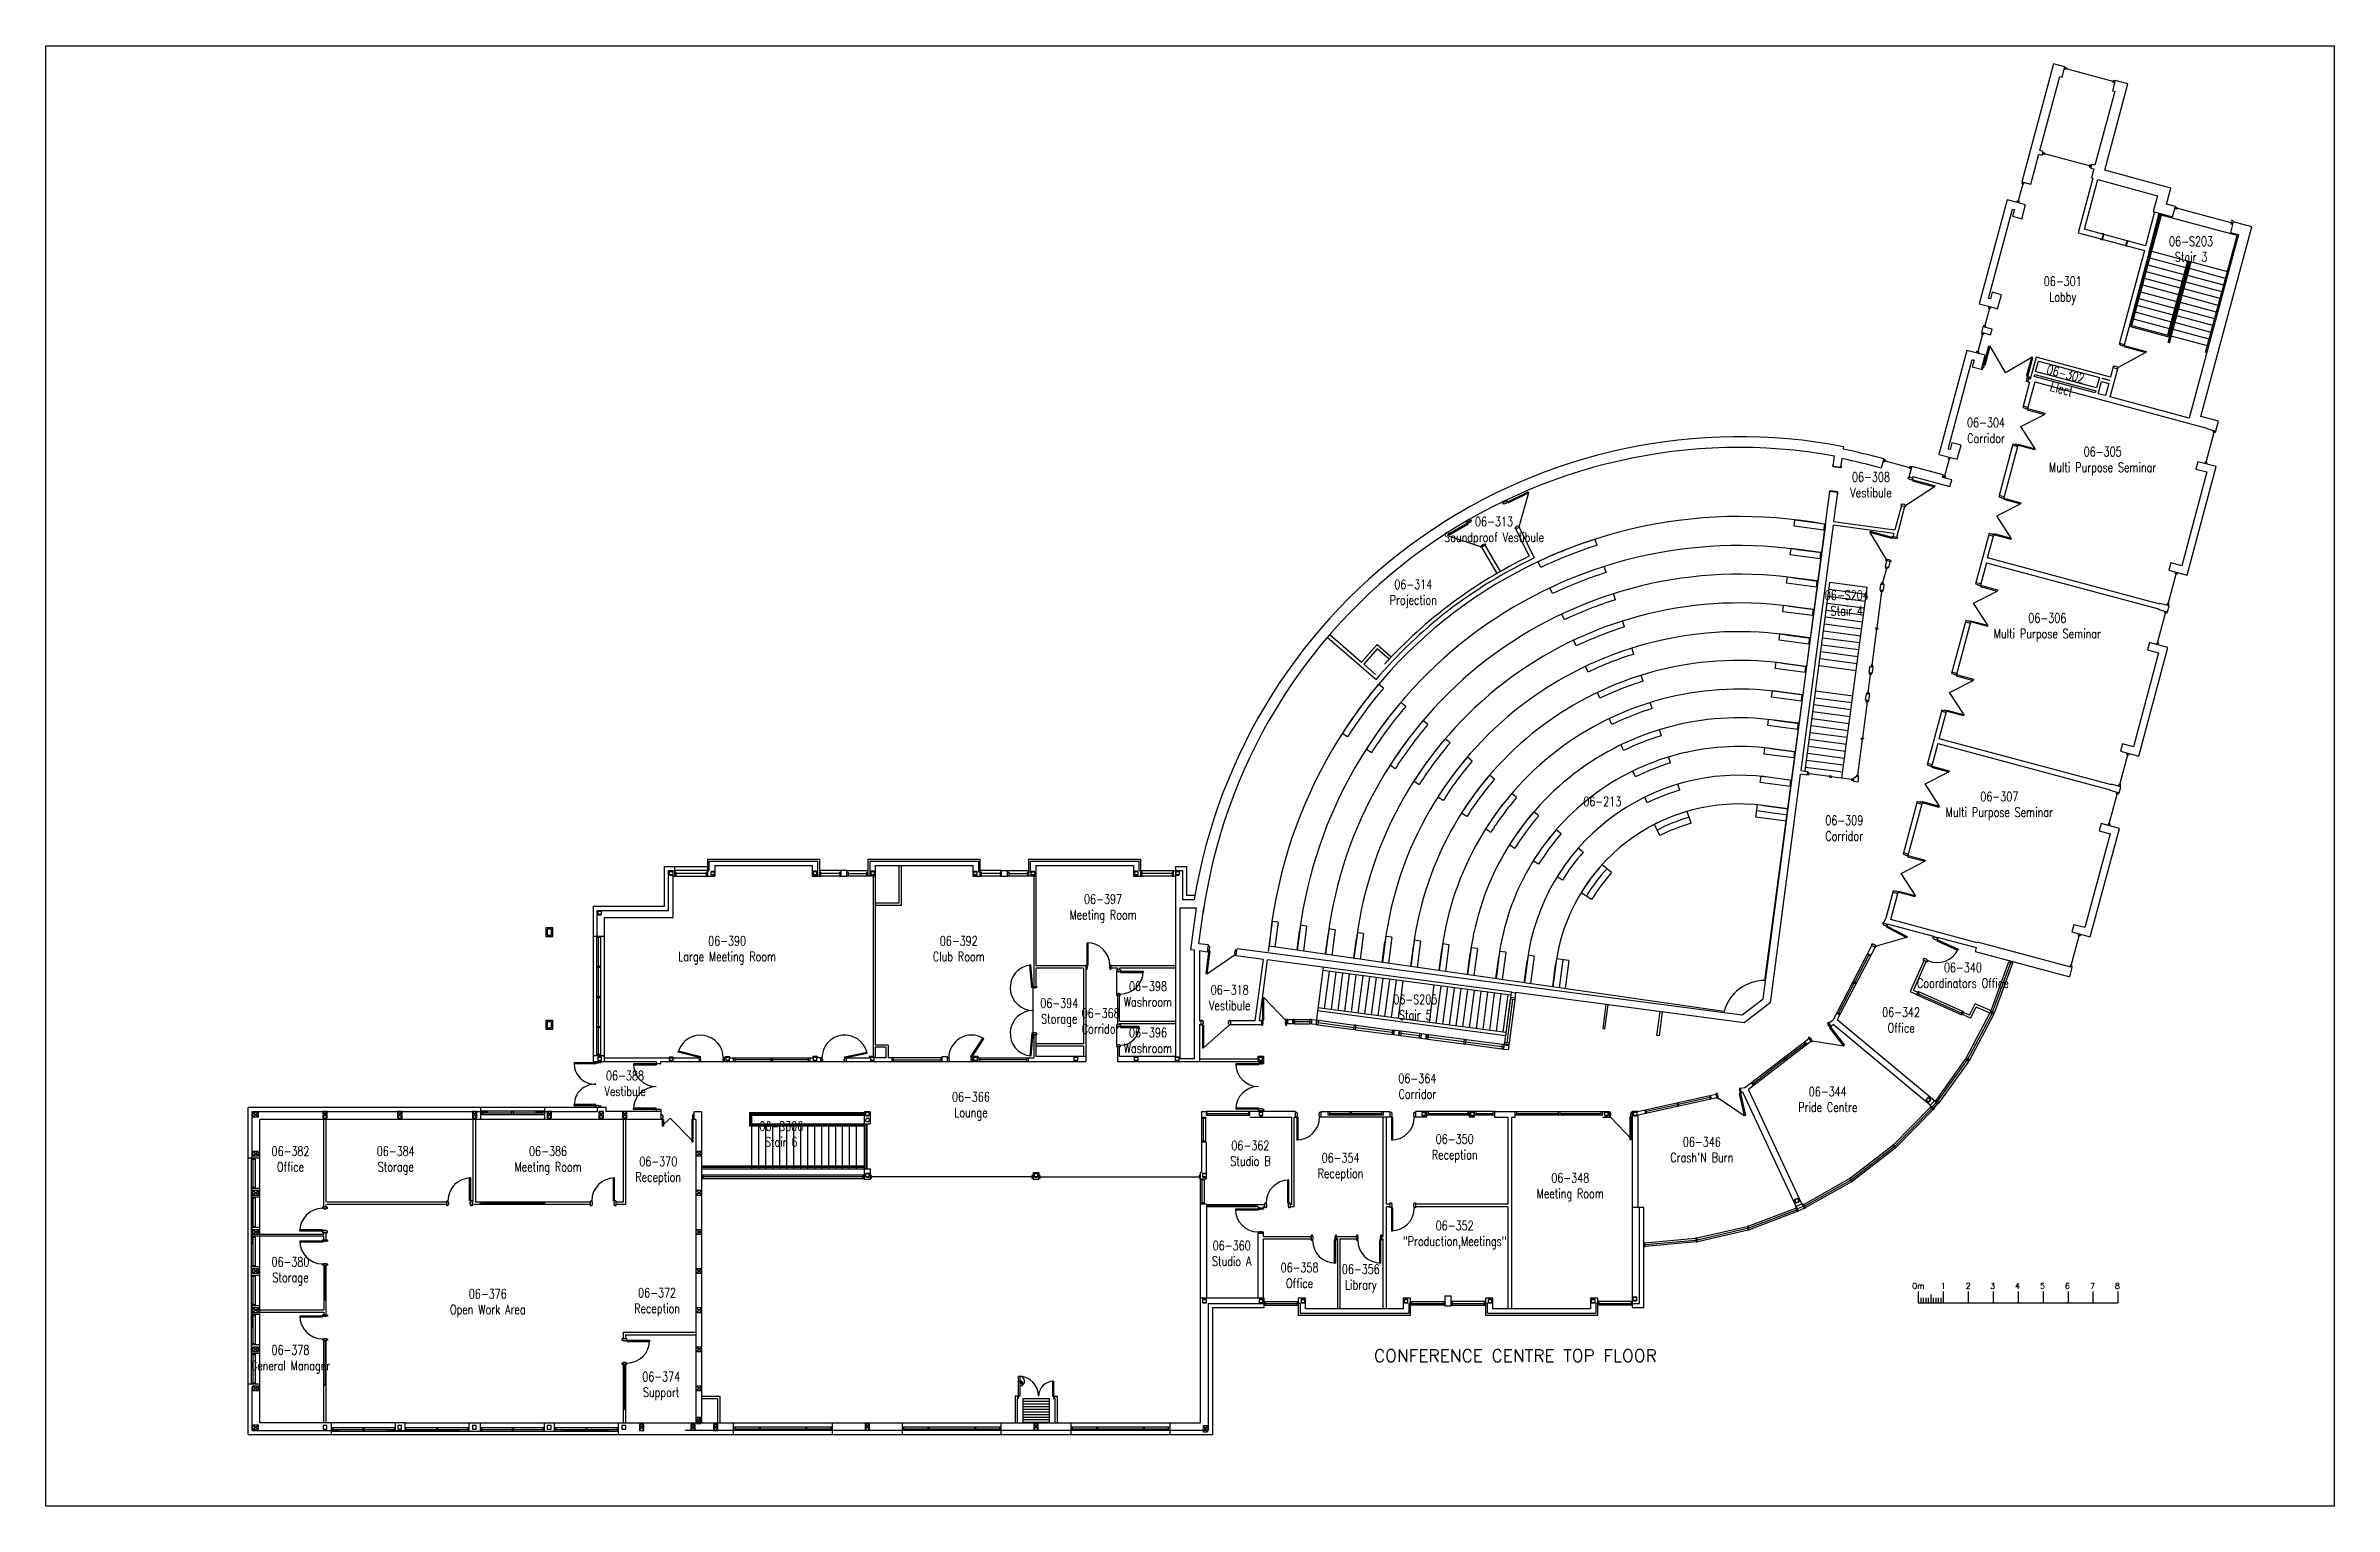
# Model space of a CAD drawing. Extents: x 11182 to 734459, y -1391328 to 152085.
# Drawn here: x 356967 to 448680, y -474945 to -416450 of the extents above; entities that cross this region are included whole.
import ezdxf
from ezdxf.enums import TextEntityAlignment as Align

# ---------------------------------------------------------------- set-up
doc = ezdxf.new("R2010")
doc.units = 0
doc.header["$LTSCALE"] = 500
doc.header["$MEASUREMENT"] = 0
doc.layers.get('0').update_dxf_attribs({"linetype": 'CONTINUOUS'})
doc.layers.add('0_Defpoints', color=106, linetype='CONTINUOUS', plot=False)
for name, color, linetype in [('0_room_data', 7, 'CONTINUOUS'), ('0_text', 7, 'CONTINUOUS'), ('1_Wall_Exist', 251, 'CONTINUOUS'), ('3_Text', 7, 'CONTINUOUS')]:
    doc.layers.add(name, color=color, linetype=linetype)
doc.styles.add('1_200', font='simplex.shx', dxfattribs={"width": 0.75, "height": 460})
doc.styles.get("Standard").update_dxf_attribs({"font": 'ROMANS', "height": 200})

msp = doc.modelspace()

# ---------------------------------------------------------------- texts
at = {"layer": '0_text'}
for s, p in [('0m', (432012, -466122)), ('1', (433012, -466122)), ('2', (434012, -466122)), ('3', (434989, -466122)), ('4', (435989, -466122)), ('5', (436989, -466122)), ('6', (437989, -466122)), ('7', (438989, -466122)), ('8', (439989, -466122))]:
    msp.add_text(s, height=231, rotation=0, dxfattribs=at).set_placement(p, align=Align.MIDDLE_CENTER)
at = {"layer": '0_text', "insert": (415862, -468667), "char_height": 500, "width": 14297.21, "attachment_point": 2, "rotation": 0, "line_spacing_factor": 0.923077}
msp.add_mtext('CONFERENCE CENTRE TOP FLOOR', dxfattribs=at)
at = {"layer": '3_Text', "style": '1_200', "width": 0.75}
msp.add_text('06-213', height=375.9, dxfattribs=at).set_placement((418584, -446905))

# ---------------------------------------------------------------- blocks, each defined once
blk = doc.blocks.new('room_data')
at = {"layer": '3_Text', "style": '1_200', "width": 0.75}
for tag, p in [('ROOMNUM', (0, 0)), ('ROOMUSE', (0, -575))]:
    blk.add_attdef(tag, text='', height=345, dxfattribs=at).set_placement(p, align=Align.MIDDLE_CENTER)

# ---------------------------------------------------------------- linework, layer by layer
for p, q in [((432012, -466347), (432012, -466793)), ((432012, -466793), (440012, -466793)), ((432112, -466594), (432112, -466793)), ((432212, -466594), (432212, -466793)), ((432312, -466594), (432312, -466793)), ((432412, -466594), (432412, -466793)), ((432512, -466461), (432512, -466793)), ((432612, -466594), (432612, -466793)), ((432712, -466594), (432712, -466793)), ((432812, -466594), (432812, -466793)), ((432912, -466594), (432912, -466793)), ((433012, -466347), (433012, -466793)), ((434012, -466347), (434012, -466793)), ((435012, -466347), (435012, -466793)), ((436012, -466347), (436012, -466793)), ((437012, -466347), (437012, -466793)), ((438012, -466347), (438012, -466793)), ((439012, -466347), (439012, -466793)), ((440012, -466347), (440012, -466793))]:
    msp.add_line(p, q)
at = {"layer": '0_Defpoints'}
msp.add_lwpolyline([(356967, -416450), (448680, -416450), (448680, -474945), (356967, -474945)], close=True, dxfattribs=at)
at = {"layer": '1_Wall_Exist'}
for p, q in [((437424, -417170), (436158, -421895)), ((437886, -417294), (437424, -417170)), ((437774, -417711), (437886, -417294)), ((436887, -420647), (437680, -417686)), ((437680, -417686), (437774, -417711)), ((437929, -417404), (437862, -417386)), ((437881, -417313), (437949, -417331)), ((437900, -417319), (437881, -417391)), ((437949, -417331), (437929, -417404)), ((439817, -417874), (437938, -417371)), ((439483, -421438), (440412, -417971)), ((439900, -417834), (439788, -418251)), ((439827, -417835), (439808, -417907)), ((439808, -417907), (439876, -417925)), ((439895, -417853), (439827, -417835)), ((439876, -417848), (439856, -417920)), ((440412, -417971), (439900, -417834)), ((439883, -418276), (439089, -421237)), ((439788, -418251), (439883, -418276)), ((436526, -421994), (436848, -420792)), ((436848, -420792), (436979, -420826)), ((437017, -420682), (436887, -420647)), ((436979, -420826), (437017, -420682)), ((437056, -420808), (436988, -420790)), ((437008, -420718), (437075, -420736)), ((437027, -420723), (437008, -420795)), ((437075, -420736), (437056, -420808)), ((438871, -421259), (437065, -420775)), ((439006, -421758), (438421, -423941)), ((438666, -423800), (439200, -421810)), ((438882, -421220), (438862, -421292)), ((438862, -421292), (438930, -421310)), ((438949, -421238), (438882, -421220)), ((438930, -421233), (438910, -421305)), ((438959, -421202), (438920, -421347)), ((438920, -421347), (439051, -421382)), ((439051, -421382), (438953, -421744)), ((438953, -421744), (439006, -421758)), ((439089, -421237), (438959, -421202)), ((439200, -421810), (441600, -422453)), ((442129, -422148), (439483, -421438)), ((435572, -422618), (434455, -426785)), ((435938, -422716), (435572, -422618)), ((436306, -422815), (435938, -422716)), ((435938, -422716), (435938, -422716)), ((435957, -422721), (435975, -422654)), ((435963, -422702), (436035, -422722)), ((435975, -422654), (436048, -422673)), ((436199, -421979), (436015, -422664)), ((436048, -422673), (436030, -422741)), ((436158, -421895), (436526, -421994)), ((436177, -421900), (436159, -421968)), ((436159, -421968), (436232, -421987)), ((436172, -421920), (436245, -421939)), ((436232, -421987), (436250, -421920)), ((441600, -422453), (441428, -423093)), ((441958, -422788), (442129, -422148)), ((442313, -422883), (441958, -422788)), ((434825, -426571), (435786, -422988)), ((435786, -422988), (435860, -423008)), ((435860, -423008), (435788, -423277)), ((435788, -423277), (436156, -423376)), ((436156, -423376), (436306, -422815)), ((441705, -423168), (440507, -427640)), ((441741, -423229), (440555, -427653)), ((441477, -423106), (441115, -424456)), ((441257, -424701), (441670, -423158)), ((441428, -423093), (442201, -423300)), ((444785, -424045), (441741, -423229)), ((442201, -423300), (442313, -422883)), ((442356, -422993), (442288, -422975)), ((442308, -422903), (442375, -422921)), ((442327, -422908), (442308, -422980)), ((442375, -422921), (442356, -422993)), ((444548, -423545), (442365, -422960)), ((443337, -431300), (445372, -423703)), ((444631, -423504), (444519, -423922)), ((444558, -423506), (444539, -423578)), ((444539, -423578), (444607, -423596)), ((444642, -423463), (444546, -423437)), ((444626, -423524), (444558, -423506)), ((444607, -423519), (444587, -423591)), ((445372, -423703), (444631, -423504)), ((438421, -423941), (441070, -424651)), ((441115, -424456), (438666, -423800)), ((439311, -424180), (439306, -424199)), ((439306, -424199), (439379, -424218)), ((439368, -423967), (439363, -423986)), ((439441, -423986), (439368, -423967)), ((439378, -424197), (439430, -424004)), ((439379, -424218), (439384, -424199)), ((439397, -424202), (439449, -424009)), ((439436, -424006), (439441, -423986)), ((440324, -424451), (440376, -424258)), ((440332, -424474), (440338, -424454)), ((440405, -424493), (440332, -424474)), ((440395, -424263), (440344, -424456)), ((440389, -424261), (440394, -424242)), ((440394, -424242), (440467, -424261)), ((440410, -424474), (440405, -424493)), ((440467, -424261), (440462, -424281)), ((444843, -424008), (442872, -431363)), ((443527, -428739), (444785, -424045)), ((444519, -423922), (444843, -424008)), ((441070, -424651), (440064, -428405)), ((441263, -424702), (440245, -428501)), ((441135, -425489), (442584, -425877)), ((441207, -425219), (442656, -425607)), ((441263, -424702), (441257, -424701)), ((441280, -424948), (442729, -425336)), ((441352, -424678), (444397, -425494)), ((442801, -425066), (442004, -428041)), ((442030, -428338), (442887, -425141)), ((442850, -425079), (442052, -428054)), ((442078, -428351), (442948, -425105)), ((442935, -425154), (442837, -425127)), ((444324, -425764), (442876, -425376)), ((434972, -426322), (434900, -426591)), ((435340, -426421), (434972, -426322)), ((435189, -426982), (435340, -426421)), ((440918, -426300), (442366, -426689)), ((440990, -426030), (442439, -426418)), ((441062, -425760), (442511, -426148)), ((444035, -426846), (442586, -426458)), ((444107, -426575), (442658, -426187)), ((444180, -426305), (442731, -425917)), ((444252, -426034), (442803, -425646)), ((434455, -426785), (434822, -426883)), ((434862, -426967), (434678, -427652)), ((434822, -426883), (434821, -426883)), ((434821, -426883), (435189, -426982)), ((434841, -426888), (434823, -426956)), ((434823, -426956), (434895, -426975)), ((434900, -426591), (434825, -426571)), ((434836, -426908), (434908, -426927)), ((434895, -426975), (434913, -426908)), ((440628, -427382), (442077, -427771)), ((440700, -427112), (442149, -427500)), ((440773, -426841), (442221, -427230)), ((440845, -426571), (442294, -426959)), ((443817, -427657), (442368, -427269)), ((443890, -427387), (442441, -426998)), ((443962, -427116), (442513, -426728)), ((434582, -428010), (434399, -428696)), ((434601, -427704), (434542, -427926)), ((434542, -427926), (434910, -428025)), ((434561, -427932), (434543, -427999)), ((434543, -427999), (434616, -428019)), ((434556, -427951), (434629, -427970)), ((434969, -427803), (434601, -427704)), ((434616, -428019), (434634, -427951)), ((434621, -427709), (434639, -427642)), ((434626, -427690), (434698, -427710)), ((434639, -427642), (434711, -427661)), ((434711, -427661), (434693, -427729)), ((434910, -428025), (434969, -427803)), ((440465, -427680), (442090, -428116)), ((440478, -427632), (442103, -428067)), ((443600, -428469), (442151, -428080)), ((443672, -428198), (442223, -427810)), ((443745, -427928), (442296, -427539)), ((433956, -428649), (432839, -432816)), ((433209, -432603), (434169, -429019)), ((434690, -428846), (433956, -428649)), ((434169, -429019), (434244, -429039)), ((434244, -429039), (434172, -429308)), ((434341, -428753), (434359, -428685)), ((434346, -428733), (434419, -428753)), ((434359, -428685), (434432, -428704)), ((434432, -428704), (434414, -428772)), ((434540, -429407), (434690, -428846)), ((434689, -429240), (434591, -429214)), ((434627, -429276), (434844, -428467)), ((434689, -429240), (434893, -428480)), ((434844, -428467), (434893, -428480)), ((435502, -429538), (434893, -428480)), ((435502, -429538), (436558, -428926)), ((436354, -429686), (436558, -428926)), ((436389, -429748), (436606, -428939)), ((436737, -428927), (436501, -429806)), ((436606, -428939), (436558, -428926)), ((436710, -429499), (436823, -429077)), ((439710, -429724), (436737, -428927)), ((436823, -429077), (439270, -429732)), ((441128, -428737), (440020, -429340)), ((440064, -428405), (440113, -428419)), ((440077, -428357), (440270, -428409)), ((440113, -428419), (440108, -428437)), ((440108, -428437), (440203, -428462)), ((440203, -428462), (440208, -428444)), ((440208, -428444), (441140, -428694)), ((440245, -428501), (441128, -428737)), ((441140, -428694), (441128, -428737)), ((442078, -428351), (442030, -428338)), ((434172, -429308), (434589, -429420)), ((434589, -429420), (434614, -429325)), ((434614, -429325), (434633, -429330)), ((434646, -429281), (434627, -429276)), ((434633, -429330), (434646, -429281)), ((436470, -429923), (436199, -430933)), ((436351, -429892), (436376, -429797)), ((436400, -429906), (436351, -429892)), ((436452, -429712), (436354, -429686)), ((436358, -429792), (436371, -429744)), ((436376, -429797), (436358, -429792)), ((436371, -429744), (436389, -429748)), ((436680, -429911), (436380, -431033)), ((436452, -429712), (436400, -429906)), ((436402, -429905), (436470, -429923)), ((436501, -429806), (436434, -429787)), ((436657, -429697), (436678, -429617)), ((439103, -430353), (436657, -429697)), ((436678, -429617), (439125, -430273)), ((436680, -429911), (443579, -431759)), ((439156, -430155), (436710, -429499)), ((439270, -429732), (439156, -430155)), ((439221, -430384), (439352, -429898)), ((439352, -429898), (439643, -429976)), ((439383, -429780), (439387, -429764)), ((439674, -429858), (439383, -429780)), ((439387, -429764), (439679, -429842)), ((439643, -429976), (439512, -430462)), ((439679, -429842), (439674, -429858)), ((439706, -430514), (440020, -429340)), ((439827, -429288), (439710, -429724)), ((439814, -429337), (440007, -429388)), ((439876, -429301), (439827, -429288)), ((439881, -429283), (439876, -429301)), ((439976, -429308), (439881, -429283)), ((439971, -429327), (439976, -429308)), ((440020, -429340), (439971, -429327)), ((436199, -430933), (436295, -430958)), ((436406, -430935), (436213, -430883)), ((436295, -430958), (436290, -430976)), ((436290, -430976), (436338, -430990)), ((436338, -430990), (436343, -430971)), ((436343, -430971), (437080, -431169)), ((436380, -431033), (437067, -431217)), ((439125, -430273), (439103, -430353)), ((439512, -430462), (439221, -430384)), ((442872, -431363), (439706, -430514)), ((436122, -431700), (437067, -431217)), ((436699, -432590), (436122, -431700)), ((437080, -431169), (437067, -431217)), ((444046, -431490), (443337, -431300)), ((443545, -433125), (443864, -431932)), ((443579, -431759), (443573, -431781)), ((443573, -431781), (443941, -431880)), ((443831, -431923), (443849, -431856)), ((443904, -431943), (443831, -431923)), ((443916, -431894), (443844, -431875)), ((443922, -431875), (443904, -431943)), ((443941, -431880), (444046, -431490)), ((428602, -433299), (428657, -432880)), ((429009, -432506), (428996, -432607)), ((432839, -432816), (433573, -433013)), ((433284, -432623), (433209, -432603)), ((433356, -432354), (433284, -432623)), ((433724, -432452), (433356, -432354)), ((433573, -433013), (433724, -432452)), ((435805, -432403), (435240, -434515)), ((436012, -432406), (435420, -434615)), ((435792, -432452), (435985, -432504)), ((435901, -432428), (435805, -432403)), ((435906, -432410), (435901, -432428)), ((435954, -432423), (435906, -432410)), ((435949, -432441), (435954, -432423)), ((436686, -432639), (435949, -432441)), ((436012, -432406), (436699, -432590)), ((436686, -432639), (436699, -432590)), ((428581, -433303), (428591, -433229)), ((428601, -433306), (428581, -433303)), ((428591, -433229), (428611, -433231)), ((428897, -433358), (428599, -433319)), ((428899, -433339), (428602, -433299)), ((428946, -432986), (428899, -433339)), ((428918, -433347), (428899, -433345)), ((428908, -433270), (428928, -433273)), ((428928, -433273), (428918, -433347)), ((430626, -432999), (430527, -433367)), ((430669, -433109), (430601, -433091)), ((430621, -433019), (430688, -433037)), ((430640, -433024), (430621, -433096)), ((430688, -433037), (430669, -433109)), ((430678, -433076), (431663, -433340)), ((431610, -433731), (431597, -433779)), ((431597, -433779), (431647, -433792)), ((431804, -433783), (431610, -433731)), ((431653, -433669), (431635, -433737)), ((431647, -433792), (431642, -433811)), ((431746, -433300), (431648, -433668)), ((431648, -433668), (431653, -433669)), ((431674, -433301), (431654, -433373)), ((431654, -433373), (431722, -433392)), ((431741, -433319), (431674, -433301)), ((431722, -433314), (431702, -433386)), ((433011, -433639), (431746, -433300)), ((431779, -433776), (431798, -433708)), ((431804, -433783), (431779, -433874)), ((431798, -433708), (433281, -434105)), ((432985, -433736), (433011, -433639)), ((433353, -433834), (432985, -433736)), ((433005, -433741), (433023, -433673)), ((433010, -433721), (433082, -433741)), ((433023, -433673), (433095, -433693)), ((433246, -432998), (433062, -433684)), ((433095, -433693), (433077, -433760)), ((433225, -432920), (433207, -432987)), ((433207, -432987), (433279, -433007)), ((433220, -432939), (433292, -432958)), ((433279, -433007), (433297, -432939)), ((443581, -433520), (442573, -437283)), ((442786, -437653), (443951, -433306)), ((443217, -433110), (443139, -433401)), ((443139, -433401), (443581, -433520)), ((443951, -433306), (443217, -433110)), ((443511, -433116), (443493, -433184)), ((443571, -433184), (443498, -433164)), ((443584, -433135), (443511, -433116)), ((443566, -433203), (443584, -433135)), ((415339, -434685), (415343, -434683)), ((415532, -434670), (415352, -434757)), ((415374, -434745), (415358, -434713)), ((415509, -434680), (415374, -434745)), ((415493, -434648), (415509, -434680)), ((415508, -434737), (416375, -434315)), ((415532, -434670), (415573, -434755)), ((415573, -434755), (416395, -434355)), ((416395, -434355), (416020, -435673)), ((416375, -434315), (416395, -434355)), ((425795, -454621), (428471, -434291)), ((428452, -434282), (428443, -434356)), ((428443, -434356), (428462, -434359)), ((428472, -434285), (428452, -434282)), ((428471, -434291), (428769, -434330)), ((428772, -434310), (428474, -434271)), ((428769, -434330), (428614, -435508)), ((428760, -434398), (428780, -434401)), ((428790, -434326), (428770, -434324)), ((428780, -434401), (428790, -434326)), ((432662, -434111), (431515, -434861)), ((431642, -433811), (431736, -433836)), ((431736, -433836), (431741, -433818)), ((431741, -433818), (432673, -434067)), ((431779, -433874), (432662, -434111)), ((432673, -434067), (432662, -434111)), ((433281, -434105), (433353, -433834)), ((435240, -434515), (435335, -434540)), ((435446, -434517), (435253, -434465)), ((435335, -434540), (435330, -434559)), ((435330, -434559), (435379, -434572)), ((435379, -434572), (435383, -434553)), ((435383, -434553), (436120, -434751)), ((435420, -434615), (436108, -434799)), ((413974, -435557), (413141, -436044)), ((413953, -435622), (413164, -436083)), ((413926, -435527), (413904, -435488)), ((413905, -435540), (414077, -435439)), ((413905, -435540), (413953, -435622)), ((413984, -435573), (413974, -435557)), ((414068, -435524), (413984, -435573)), ((414025, -435388), (414020, -435390)), ((414033, -435413), (414056, -435451)), ((414103, -435482), (414059, -435508)), ((414059, -435508), (414068, -435524)), ((414077, -435439), (414103, -435482)), ((415352, -434757), (415374, -434802)), ((415374, -434802), (415419, -434780)), ((415419, -434780), (415428, -434797)), ((415428, -434797), (415516, -434754)), ((415516, -434754), (415508, -434737)), ((428296, -435620), (425846, -453887)), ((427030, -435695), (427063, -435450)), ((428259, -435605), (427063, -435448)), ((428226, -435853), (428259, -435605)), ((428614, -435508), (431073, -435832)), ((431333, -434864), (431073, -435832)), ((431147, -436136), (431478, -434902)), ((431322, -434809), (431309, -434857)), ((431309, -434857), (431502, -434909)), ((431371, -434822), (431322, -434809)), ((431376, -434804), (431371, -434822)), ((431470, -434829), (431376, -434804)), ((431465, -434847), (431470, -434829)), ((431515, -434861), (431465, -434847)), ((431502, -434909), (431515, -434861)), ((435162, -435282), (436108, -434799)), ((435739, -436173), (435162, -435282)), ((436120, -434751), (436108, -434799)), ((413141, -436044), (413164, -436083)), ((413164, -436083), (414468, -436503)), ((414468, -436503), (414512, -436477)), ((414493, -436546), (414468, -436503)), ((414666, -436445), (414493, -436546)), ((414502, -436461), (414587, -436411)), ((414512, -436477), (414502, -436461)), ((415128, -437583), (414515, -436534)), ((414587, -436411), (414597, -436428)), ((414597, -436428), (414641, -436402)), ((414641, -436402), (414666, -436445)), ((414644, -436458), (415258, -437508)), ((415886, -435739), (415840, -435761)), ((415840, -435761), (415862, -435806)), ((415862, -435806), (416042, -435718)), ((415966, -435679), (415878, -435721)), ((415878, -435721), (415886, -435739)), ((416420, -436895), (415884, -435794)), ((415974, -435696), (415966, -435679)), ((416020, -435673), (415974, -435696)), ((416019, -435728), (416621, -436965)), ((416042, -435718), (416020, -435673)), ((419138, -436456), (419058, -436219)), ((428226, -435853), (427030, -435695)), ((428594, -435657), (427301, -445481)), ((431034, -435978), (428594, -435657)), ((430082, -435902), (430071, -435946)), ((430954, -436182), (430071, -435946)), ((430071, -435946), (430729, -437022)), ((431014, -436152), (430082, -435902)), ((430978, -436091), (430954, -436182)), ((430978, -436091), (431171, -436142)), ((431034, -435978), (431002, -436097)), ((431010, -436170), (431014, -436152)), ((431104, -436196), (431010, -436170)), ((431109, -436177), (431104, -436196)), ((431158, -436191), (431109, -436177)), ((431171, -436142), (431158, -436191)), ((434846, -435985), (434305, -438004)), ((434791, -436960), (435052, -435988)), ((434832, -436034), (435026, -436086)), ((434941, -436010), (434846, -435985)), ((434946, -435992), (434941, -436010)), ((434994, -436005), (434946, -435992)), ((434990, -436023), (434994, -436005)), ((435727, -436221), (434990, -436023)), ((435052, -435988), (435739, -436173)), ((435727, -436221), (435739, -436173)), ((416880, -437344), (416777, -437116)), ((419506, -437545), (419426, -437308)), ((426880, -436836), (426912, -436592)), ((428076, -436993), (426880, -436836)), ((428108, -436745), (426913, -436588)), ((427141, -436619), (428148, -436751)), ((428076, -436993), (428108, -436746)), ((430731, -437388), (430578, -437958)), ((430740, -437076), (430680, -437302)), ((430680, -437302), (430824, -437340)), ((430698, -437379), (430716, -437311)), ((430770, -437398), (430698, -437379)), ((430783, -437350), (430711, -437331)), ((430716, -437070), (430729, -437022)), ((430909, -437122), (430716, -437070)), ((430729, -437022), (430778, -437035)), ((430788, -437331), (430770, -437398)), ((430778, -437035), (430783, -437017)), ((430783, -437017), (430877, -437042)), ((430824, -437340), (430885, -437115)), ((430877, -437042), (430873, -437060)), ((430873, -437060), (430922, -437073)), ((430922, -437073), (430909, -437122)), ((434740, -437153), (434485, -438104)), ((434740, -437153), (441638, -439002)), ((441690, -438809), (434791, -436960)), ((442131, -437165), (442052, -437456)), ((442052, -437456), (442786, -437653)), ((442573, -437283), (442131, -437165)), ((417355, -438392), (417251, -438163)), ((426730, -437976), (426763, -437728)), ((427926, -438133), (426730, -437976)), ((427958, -437885), (426763, -437728)), ((426991, -437759), (427997, -437891)), ((427479, -445487), (428471, -437952)), ((427926, -438133), (427958, -437886)), ((429921, -438426), (428434, -438230)), ((429958, -438148), (428471, -437952)), ((428953, -445783), (429958, -438148)), ((430539, -438322), (430349, -439767)), ((430496, -438008), (430466, -438235)), ((430466, -438235), (430615, -438255)), ((430642, -438047), (430496, -438008)), ((430504, -438317), (430514, -438241)), ((430580, -438327), (430504, -438317)), ((430586, -438277), (430511, -438267)), ((430545, -437949), (430527, -438016)), ((430604, -438016), (430532, -437997)), ((430617, -437968), (430545, -437949)), ((430590, -438251), (430580, -438327)), ((430599, -438036), (430617, -437968)), ((430615, -438255), (430642, -438047)), ((434227, -438772), (435172, -438289)), ((434305, -438004), (434400, -438030)), ((434511, -438007), (434318, -437955)), ((434400, -438030), (434395, -438048)), ((434395, -438048), (434444, -438061)), ((434444, -438061), (434448, -438043)), ((434448, -438043), (435185, -438240)), ((434485, -438104), (435172, -438289)), ((435185, -438240), (435172, -438289)), ((442024, -438800), (442344, -437607)), ((442311, -437598), (442329, -437530)), ((442383, -437617), (442311, -437598)), ((442396, -437569), (442323, -437550)), ((442401, -437550), (442383, -437617)), ((417829, -439439), (417726, -439211)), ((419875, -438635), (419794, -438397)), ((426580, -439116), (426612, -438872)), ((427776, -439274), (426580, -439116)), ((427808, -439026), (426613, -438868)), ((426841, -438899), (427847, -439031)), ((427776, -439274), (427808, -439026)), ((429812, -439258), (428324, -439063)), ((429848, -438981), (428361, -438785)), ((429885, -438703), (428397, -438507)), ((434804, -439662), (434227, -438772)), ((441603, -440369), (441923, -439176)), ((441638, -439002), (441632, -439026)), ((441632, -439026), (442000, -439125)), ((441696, -438784), (441690, -438809)), ((442065, -438883), (441696, -438784)), ((441890, -439168), (441908, -439100)), ((441962, -439187), (441890, -439168)), ((441975, -439139), (441903, -439119)), ((441980, -439119), (441962, -439187)), ((441991, -438791), (441973, -438858)), ((442050, -438859), (441978, -438839)), ((442063, -438810), (441991, -438791)), ((442000, -439125), (442065, -438883)), ((442045, -438878), (442063, -438810)), ((410271, -441839), (408324, -440150)), ((408422, -440036), (409699, -441144)), ((420243, -439724), (420163, -439487)), ((426430, -440256), (426462, -440012)), ((427658, -440166), (426462, -440008)), ((426691, -440039), (427697, -440172)), ((427625, -440414), (427658, -440166)), ((429665, -440369), (428178, -440173)), ((429702, -440091), (428215, -439895)), ((429738, -439814), (428251, -439618)), ((429775, -439536), (428288, -439340)), ((430342, -439816), (430152, -441262)), ((430307, -439812), (430314, -439762)), ((430383, -439822), (430307, -439812)), ((430314, -439762), (430389, -439772)), ((430389, -439772), (430383, -439822)), ((433911, -439475), (433345, -441587)), ((434117, -439478), (433525, -441687)), ((433897, -439524), (434091, -439576)), ((434006, -439500), (433911, -439475)), ((434011, -439482), (434006, -439500)), ((434059, -439495), (434011, -439482)), ((434055, -439513), (434059, -439495)), ((434792, -439711), (434055, -439513)), ((434117, -439478), (434804, -439662)), ((434792, -439711), (434804, -439662)), ((409699, -441144), (410318, -440431)), ((410331, -440603), (409791, -441224)), ((410318, -440431), (410891, -440927)), ((410807, -441016), (410331, -440603)), ((418304, -440487), (418200, -440258)), ((420612, -440814), (420532, -440577)), ((427625, -440414), (426430, -440256)), ((429556, -441202), (428069, -441006)), ((429592, -440924), (428105, -440728)), ((429629, -440646), (428142, -440451)), ((441640, -440764), (440632, -444528)), ((440845, -444897), (442010, -440551)), ((441276, -440354), (441198, -440646)), ((441198, -440646), (441640, -440764)), ((442010, -440551), (441276, -440354)), ((441570, -440360), (441552, -440428)), ((441630, -440428), (441557, -440409)), ((441643, -440380), (441570, -440360)), ((441625, -440448), (441643, -440380)), ((409791, -441224), (410255, -441627)), ((410578, -442180), (410383, -442020)), ((418778, -441535), (418675, -441306)), ((420980, -441903), (420900, -441666)), ((426280, -441396), (426312, -441153)), ((427475, -441554), (426280, -441396)), ((427508, -441306), (426312, -441149)), ((426541, -441179), (427547, -441312)), ((427475, -441554), (427508, -441307)), ((429519, -441479), (428032, -441284)), ((430002, -442358), (430098, -441629)), ((430059, -441326), (430030, -441549)), ((430030, -441549), (430179, -441569)), ((430067, -441554), (430058, -441624)), ((430058, -441624), (430132, -441633)), ((430208, -441346), (430059, -441326)), ((430064, -441574), (430139, -441584)), ((430117, -441257), (430107, -441333)), ((430186, -441318), (430111, -441308)), ((430193, -441267), (430117, -441257)), ((430132, -441633), (430141, -441564)), ((430179, -441569), (430208, -441346)), ((430183, -441343), (430193, -441267)), ((433267, -442354), (434213, -441871)), ((433345, -441587), (433440, -441612)), ((433551, -441589), (433358, -441537)), ((433440, -441612), (433435, -441630)), ((433435, -441630), (433484, -441643)), ((433484, -441643), (433489, -441625)), ((433489, -441625), (434226, -441823)), ((433525, -441687), (434213, -441871)), ((434226, -441823), (434213, -441871)), ((411467, -442909), (411272, -442750)), ((419253, -442583), (419149, -442354)), ((421349, -442993), (421269, -442756)), ((426130, -442537), (426162, -442289)), ((427325, -442694), (426130, -442537)), ((427358, -442446), (426162, -442289)), ((426391, -442319), (427397, -442452)), ((427325, -442694), (427358, -442447)), ((429313, -443049), (427825, -442853)), ((429349, -442771), (427862, -442575)), ((429386, -442494), (427898, -442298)), ((429959, -442726), (429769, -444171)), ((429916, -442417), (429886, -442640)), ((429886, -442640), (430035, -442659)), ((430064, -442436), (429916, -442417)), ((429924, -442722), (429934, -442646)), ((430000, -442731), (429924, -442722)), ((430007, -442681), (429931, -442671)), ((429953, -442422), (429962, -442352)), ((429955, -442402), (430030, -442412)), ((429962, -442352), (430036, -442362)), ((430010, -442656), (430000, -442731)), ((430036, -442362), (430027, -442432)), ((430035, -442659), (430064, -442436)), ((433845, -443244), (433267, -442354)), ((412356, -443639), (412161, -443479)), ((419727, -443630), (419623, -443401)), ((421717, -444083), (421637, -443846)), ((425979, -443677), (426012, -443433)), ((427175, -443834), (425979, -443677)), ((427208, -443586), (426012, -443429)), ((426241, -443460), (427247, -443592)), ((427175, -443834), (427208, -443587)), ((429203, -443882), (427716, -443686)), ((429239, -443604), (427752, -443408)), ((429276, -443326), (427789, -443131)), ((432951, -443057), (432363, -445248)), ((432850, -444205), (433157, -443060)), ((432938, -443106), (433131, -443158)), ((433046, -443082), (432951, -443057)), ((433051, -443064), (433046, -443082)), ((433100, -443077), (433051, -443064)), ((433095, -443095), (433100, -443077)), ((433832, -443293), (433095, -443095)), ((433157, -443060), (433845, -443244)), ((433832, -443293), (433845, -443244)), ((409135, -444131), (408926, -443991)), ((410092, -444769), (409883, -444629)), ((413245, -444369), (413050, -444209)), ((420202, -444678), (420098, -444448)), ((425829, -444817), (425861, -444574)), ((427058, -444726), (425862, -444569)), ((426090, -444600), (427097, -444732)), ((427025, -444974), (427058, -444727)), ((429057, -444992), (427570, -444796)), ((429093, -444714), (427606, -444519)), ((429130, -444437), (427643, -444241)), ((429166, -444159), (427679, -443963)), ((429762, -444221), (429572, -445666)), ((429728, -444216), (429734, -444167)), ((429803, -444226), (429728, -444216)), ((429734, -444167), (429810, -444177)), ((429810, -444177), (429803, -444226)), ((432798, -444398), (432544, -445348)), ((432798, -444398), (439697, -446246)), ((439749, -446053), (432850, -444205)), ((440189, -444409), (440111, -444701)), ((440111, -444701), (440845, -444897)), ((440632, -444528), (440189, -444409)), ((440369, -444842), (440387, -444775)), ((440455, -444814), (440382, -444794)), ((440460, -444794), (440442, -444862)), ((411049, -445407), (410840, -445267)), ((414135, -445098), (413940, -444938)), ((415024, -445828), (414829, -445668)), ((420677, -445726), (420573, -445498)), ((422086, -445173), (422006, -444935)), ((425679, -445957), (425711, -445714)), ((426947, -445872), (425712, -445710)), ((427025, -444974), (425829, -444817)), ((427281, -445630), (426076, -454783)), ((427549, -445665), (427281, -445630)), ((427301, -445481), (427568, -445517)), ((428984, -445547), (427496, -445351)), ((429020, -445270), (427533, -445074)), ((427568, -445517), (427549, -445665)), ((427552, -445640), (427628, -445650)), ((427638, -445575), (427562, -445565)), ((427577, -445644), (427587, -445568)), ((427628, -445650), (427638, -445575)), ((428467, -445719), (427633, -445609)), ((428462, -445760), (428472, -445684)), ((428472, -445684), (428521, -445691)), ((428521, -445691), (428511, -445767)), ((429351, -445835), (428517, -445726)), ((429537, -445662), (429527, -445737)), ((429606, -445722), (429531, -445712)), ((429613, -445672), (429537, -445662)), ((429603, -445747), (429613, -445672)), ((432286, -446015), (433231, -445533)), ((432363, -445248), (432459, -445274)), ((432570, -445251), (432377, -445199)), ((432459, -445274), (432454, -445292)), ((432454, -445292), (432502, -445305)), ((432502, -445305), (432507, -445287)), ((432507, -445287), (433244, -445484)), ((432544, -445348), (433231, -445533)), ((433244, -445484), (433231, -445533)), ((440083, -446044), (440403, -444851)), ((440442, -444862), (440369, -444842)), ((412006, -446045), (411797, -445905)), ((412963, -446682), (412754, -446543)), ((415913, -446557), (415718, -446397)), ((421151, -446774), (421048, -446546)), ((422455, -446263), (422374, -446025)), ((426875, -446114), (425679, -445957)), ((426875, -446114), (426907, -445867)), ((428511, -445767), (428462, -445760)), ((429346, -445876), (429355, -445801)), ((429421, -445886), (429346, -445876)), ((429355, -445801), (429431, -445811)), ((429396, -445883), (429406, -445807)), ((429418, -445911), (429437, -445763)), ((429418, -445911), (429604, -445936)), ((429437, -445763), (429475, -445768)), ((429479, -445731), (429475, -445768)), ((429628, -445751), (429479, -445731)), ((429604, -445936), (429628, -445751)), ((432863, -446906), (432286, -446015)), ((439662, -447614), (439982, -446421)), ((439697, -446246), (439691, -446270)), ((439691, -446270), (440059, -446369)), ((439755, -446029), (439749, -446053)), ((440123, -446128), (439755, -446029)), ((439949, -446412), (439967, -446344)), ((440021, -446431), (439949, -446412)), ((440034, -446383), (439962, -446364)), ((440039, -446364), (440021, -446431)), ((440050, -446035), (440032, -446103)), ((440109, -446103), (440037, -446084)), ((440122, -446055), (440050, -446035)), ((440059, -446369), (440123, -446128)), ((440104, -446122), (440122, -446055)), ((413921, -447320), (413711, -447181)), ((416802, -447287), (416607, -447127)), ((422904, -447588), (422746, -447118)), ((425496, -447345), (425561, -446855)), ((426731, -447508), (425496, -447345)), ((426764, -447260), (425529, -447097)), ((426797, -447012), (425561, -446849)), ((425790, -446880), (426797, -447013)), ((431970, -446718), (431404, -448830)), ((432176, -446722), (431584, -448931)), ((431956, -446768), (432150, -446820)), ((432065, -446744), (431970, -446718)), ((432070, -446726), (432065, -446744)), ((432118, -446739), (432070, -446726)), ((432113, -446757), (432118, -446739)), ((432850, -446955), (432113, -446757)), ((432176, -446722), (432863, -446906)), ((432850, -446955), (432863, -446906)), ((414878, -447959), (414669, -447819)), ((415835, -448597), (415626, -448457)), ((417692, -448017), (417497, -447857)), ((421651, -448087), (421442, -447637)), ((439699, -448009), (438691, -451772)), ((438904, -452142), (440069, -447795)), ((439335, -447599), (439257, -447890)), ((439257, -447890), (439699, -448009)), ((440069, -447795), (439335, -447599)), ((439629, -447605), (439611, -447673)), ((439689, -447673), (439616, -447653)), ((439702, -447624), (439629, -447605)), ((439683, -447692), (439702, -447624)), ((381764, -450915), (381764, -449323)), ((381764, -449323), (383482, -449323)), ((382179, -449704), (382179, -449323)), ((383482, -449028), (383482, -449704)), ((383482, -449028), (387982, -449028)), ((383559, -449488), (383559, -449105)), ((383559, -449105), (387905, -449105)), ((383775, -449277), (387689, -449277)), ((383775, -449277), (383775, -449704)), ((387689, -449704), (387689, -449277)), ((387905, -449704), (387905, -449105)), ((387982, -449704), (387982, -449028)), ((389919, -449028), (389919, -449704)), ((389919, -449028), (394419, -449028)), ((389996, -449105), (394342, -449105)), ((389996, -449105), (389996, -449704)), ((390212, -449277), (394127, -449277)), ((390212, -449277), (390212, -456476)), ((391170, -450779), (391170, -449277)), ((391259, -450868), (391259, -449277)), ((394127, -449277), (394127, -449704)), ((394342, -449105), (394342, -449532)), ((394419, -449704), (394419, -449028)), ((396356, -449028), (396356, -449704)), ((396356, -449028), (400856, -449028)), ((396434, -449532), (396434, -449105)), ((396434, -449105), (400780, -449105)), ((396649, -449277), (400563, -449277)), ((396649, -449277), (396649, -453307)), ((400563, -449277), (400563, -449704)), ((400780, -449488), (400780, -449105)), ((400856, -449704), (400856, -449028)), ((402241, -449323), (402241, -456930)), ((402241, -449323), (402696, -449323)), ((402696, -450490), (402696, -449323)), ((416792, -449235), (416583, -449095)), ((418581, -448747), (418386, -448586)), ((419720, -449568), (419339, -449251)), ((431326, -449598), (432272, -449115)), ((431404, -448830), (431499, -448856)), ((431610, -448833), (431417, -448781)), ((431499, -448856), (431494, -448874)), ((431494, -448874), (431543, -448887)), ((431543, -448887), (431548, -448869)), ((431548, -448869), (432285, -449067)), ((431584, -448931), (432272, -449115)), ((432285, -449067), (432272, -449115)), ((381929, -451080), (381929, -449488)), ((381929, -449488), (382179, -449488)), ((381953, -449536), (381953, -449641)), ((381960, -449657), (381968, -449649)), ((381965, -449641), (381965, -449536)), ((382081, -449512), (381976, -449512)), ((381976, -449524), (382081, -449524)), ((382081, -449653), (381976, -449653)), ((381976, -449664), (382081, -449664)), ((382090, -449528), (382098, -449519)), ((382093, -449536), (382093, -449641)), ((382098, -449704), (382179, -449704)), ((382098, -449704), (382098, -451368)), ((382105, -449641), (382105, -449536)), ((383482, -449488), (382179, -449488)), ((382229, -449554), (382179, -449554)), ((382179, -449704), (383482, -449704)), ((382179, -449704), (382229, -449704)), ((382229, -449704), (382229, -449554)), ((383432, -449604), (382229, -449604)), ((383482, -449554), (383432, -449554)), ((383432, -449554), (383432, -449704)), ((383432, -449704), (383482, -449704)), ((383482, -449488), (383559, -449488)), ((383482, -449704), (383784, -449704)), ((383621, -449544), (383621, -449649)), ((383628, -449665), (383636, -449657)), ((383632, -449649), (383632, -449544)), ((383749, -449520), (383644, -449520)), ((383644, -449532), (383749, -449532)), ((383749, -449661), (383644, -449661)), ((383644, -449672), (383749, -449672)), ((383757, -449536), (383766, -449527)), ((383761, -449544), (383761, -449649)), ((383773, -449649), (383773, -449544)), ((387689, -449704), (388032, -449704)), ((387721, -449536), (387721, -449641)), ((387728, -449657), (387736, -449649)), ((387733, -449641), (387733, -449536)), ((387850, -449512), (387745, -449512)), ((387745, -449524), (387850, -449524)), ((387850, -449653), (387745, -449653)), ((387745, -449664), (387850, -449664)), ((387858, -449528), (387866, -449519)), ((387861, -449536), (387861, -449641)), ((387873, -449641), (387873, -449536)), ((388826, -449488), (387982, -449488)), ((388032, -449554), (387982, -449554)), ((388826, -449704), (387982, -449704)), ((388032, -449704), (388032, -449554)), ((388776, -449604), (388032, -449604)), ((388826, -449554), (388776, -449554)), ((388776, -449554), (388776, -449704)), ((388776, -449704), (388826, -449704)), ((388826, -449488), (388826, -449704)), ((389076, -449488), (388826, -449488)), ((388826, -449704), (389076, -449704)), ((389076, -449704), (389076, -449488)), ((389076, -449488), (389919, -449488)), ((389076, -449554), (389126, -449554)), ((390212, -449704), (389076, -449704)), ((389126, -449554), (389126, -449704)), ((389126, -449604), (389869, -449604)), ((389869, -449704), (389869, -449554)), ((389869, -449554), (389919, -449554)), ((390028, -449536), (390028, -449641)), ((390035, -449657), (390043, -449649)), ((390040, -449641), (390040, -449536)), ((390157, -449512), (390052, -449512)), ((390052, -449524), (390157, -449524)), ((390157, -449653), (390052, -449653)), ((390052, -449664), (390157, -449664)), ((390123, -449704), (390123, -456930)), ((390165, -449528), (390173, -449519)), ((390168, -449536), (390168, -449641)), ((390180, -449641), (390180, -449536)), ((394127, -449704), (394469, -449704)), ((394143, -449544), (394143, -449649)), ((394150, -449665), (394158, -449657)), ((394155, -449649), (394155, -449544)), ((394271, -449520), (394166, -449520)), ((394166, -449532), (394271, -449532)), ((394271, -449661), (394166, -449661)), ((394166, -449672), (394271, -449672)), ((394280, -449536), (394288, -449527)), ((394283, -449544), (394283, -449649)), ((394295, -449649), (394295, -449544)), ((394342, -449532), (394419, -449532)), ((395262, -449488), (394419, -449488)), ((394469, -449554), (394419, -449554)), ((395262, -449704), (394419, -449704)), ((394469, -449704), (394469, -449554)), ((395212, -449604), (394469, -449604)), ((395262, -449554), (395212, -449554)), ((395212, -449554), (395212, -449704)), ((395212, -449704), (395262, -449704)), ((395262, -449488), (395262, -449704)), ((395262, -449488), (395512, -449488)), ((395262, -449704), (395512, -449704)), ((395512, -449704), (395512, -449488)), ((395512, -449488), (396356, -449488)), ((395512, -449554), (395562, -449554)), ((396356, -449704), (395512, -449704)), ((395562, -449704), (395512, -449704)), ((395562, -449554), (395562, -449704)), ((395562, -449604), (396306, -449604)), ((396306, -449704), (396306, -449554)), ((396306, -449554), (396356, -449554)), ((396649, -449704), (396306, -449704)), ((396356, -449532), (396434, -449532)), ((396450, -449544), (396450, -449649)), ((396457, -449665), (396465, -449657)), ((396462, -449649), (396462, -449544)), ((396578, -449520), (396473, -449520)), ((396473, -449532), (396578, -449532)), ((396578, -449661), (396473, -449661)), ((396473, -449672), (396578, -449672)), ((396560, -449704), (396560, -454125)), ((396587, -449536), (396595, -449527)), ((396590, -449544), (396590, -449649)), ((396602, -449649), (396602, -449544)), ((400563, -449704), (400856, -449704)), ((400595, -449536), (400595, -449641)), ((400602, -449657), (400610, -449649)), ((400607, -449641), (400607, -449536)), ((400724, -449512), (400619, -449512)), ((400619, -449524), (400724, -449524)), ((400724, -449653), (400619, -449653)), ((400619, -449664), (400724, -449664)), ((400732, -449528), (400740, -449519)), ((400735, -449536), (400735, -449641)), ((400747, -449641), (400747, -449536)), ((400780, -449488), (400856, -449488)), ((400856, -449488), (402160, -449488)), ((400906, -449554), (400856, -449554)), ((402160, -449704), (400856, -449704)), ((400856, -449704), (400906, -449704)), ((400906, -449704), (400906, -449554)), ((402110, -449604), (400906, -449604)), ((402160, -449554), (402110, -449554)), ((402110, -449554), (402110, -449704)), ((402110, -449704), (402160, -449704)), ((402160, -449488), (402531, -449488)), ((402160, -449704), (402160, -449488)), ((402160, -449704), (402241, -449704)), ((402250, -449536), (402250, -449641)), ((402257, -449657), (402265, -449649)), ((402261, -449641), (402261, -449536)), ((402378, -449512), (402273, -449512)), ((402273, -449524), (402378, -449524)), ((402378, -449653), (402273, -449653)), ((402273, -449664), (402378, -449664)), ((402386, -449528), (402395, -449519)), ((402390, -449536), (402390, -449641)), ((402402, -449641), (402402, -449536)), ((402531, -450655), (402531, -449488)), ((417750, -449873), (417541, -449733)), ((431010, -450301), (430716, -451397)), ((430909, -451449), (431216, -450304)), ((431105, -450326), (431010, -450301)), ((431110, -450308), (431105, -450326)), ((431159, -450321), (431110, -450308)), ((431216, -450304), (431904, -450488)), ((431904, -450488), (431326, -449598)), ((378899, -450915), (381764, -450915)), ((378899, -450915), (378899, -457130)), ((379064, -452120), (379064, -451080)), ((379064, -451080), (381929, -451080)), ((379088, -451128), (379088, -451233)), ((379100, -451233), (379100, -451128)), ((379216, -451104), (379111, -451104)), ((379111, -451116), (379216, -451116)), ((379225, -451120), (379233, -451111)), ((379228, -451128), (379228, -451233)), ((379240, -451233), (379240, -451128)), ((390212, -450779), (391170, -450779)), ((390212, -450868), (391259, -450868)), ((402426, -450973), (403072, -450973)), ((402426, -457030), (402426, -450973)), ((402993, -450655), (402531, -450655)), ((403004, -450490), (402696, -450490)), ((403072, -450973), (402837, -452658)), ((403176, -452401), (403375, -450973)), ((403380, -450973), (403375, -450973)), ((418914, -450650), (418501, -450375)), ((430997, -450350), (431190, -450402)), ((431154, -450339), (431159, -450321)), ((431891, -450537), (431154, -450339)), ((431891, -450537), (431904, -450488)), ((377009, -451778), (377009, -452120)), ((377287, -451778), (377009, -451778)), ((377009, -452120), (377287, -452120)), ((377059, -451828), (377059, -452070)), ((377237, -451828), (377059, -451828)), ((377059, -452070), (377237, -452070)), ((377237, -452070), (377237, -451828)), ((377287, -452120), (377287, -451778)), ((379352, -452120), (378899, -452120)), ((379045, -456896), (379045, -452120)), ((379095, -451249), (379103, -451241)), ((379216, -451245), (379111, -451245)), ((379111, -451256), (379216, -451256)), ((379195, -452120), (379195, -456896)), ((379352, -451368), (382098, -451368)), ((379352, -451368), (379352, -457130)), ((406110, -451525), (405953, -452721)), ((406358, -451558), (406110, -451525)), ((406358, -451558), (406229, -452546)), ((407114, -452673), (407215, -451909)), ((407251, -451675), (407119, -452673)), ((407499, -451708), (407251, -451675)), ((407499, -451708), (407367, -452709)), ((408253, -452836), (408355, -452059)), ((408391, -451825), (408258, -452837)), ((408639, -451858), (408391, -451825)), ((408639, -451858), (408505, -452872)), ((409531, -451975), (409396, -453000)), ((409779, -452008), (409531, -451975)), ((409779, -452008), (409644, -453035)), ((410671, -452125), (410535, -453163)), ((410919, -452158), (410671, -452125)), ((430596, -451569), (430572, -451613)), ((430572, -451613), (430618, -451637)), ((430596, -451569), (430773, -451661)), ((430618, -451637), (430609, -451653)), ((430609, -451653), (430696, -451699)), ((430715, -451397), (430619, -451581)), ((430696, -451699), (430705, -451682)), ((430705, -451682), (431560, -452129)), ((430716, -451397), (430715, -451397)), ((430773, -451661), (430729, -451745)), ((430729, -451745), (431539, -452168)), ((430769, -451618), (430752, -451650)), ((430769, -451618), (432665, -452126)), ((434377, -452378), (430909, -451449)), ((431560, -452129), (431539, -452168)), ((432607, -452130), (432586, -452176)), ((432789, -452212), (432607, -452130)), ((432665, -452126), (432654, -452151)), ((438142, -453289), (438461, -452096)), ((438248, -451653), (438170, -451945)), ((438170, -451945), (438904, -452142)), ((438691, -451772), (438248, -451653)), ((438428, -452087), (438446, -452019)), ((438501, -452106), (438428, -452087)), ((438514, -452058), (438441, -452039)), ((438519, -452039), (438501, -452106)), ((379195, -452170), (379045, -452170)), ((379120, -453320), (379120, -452170)), ((398698, -452376), (398743, -452376)), ((398698, -453341), (398698, -452376)), ((398743, -453290), (398743, -452376)), ((403001, -452680), (402837, -452658)), ((403001, -457030), (403001, -452680)), ((403176, -452401), (403556, -452451)), ((403516, -452748), (403201, -452706)), ((403201, -452706), (403201, -455503)), ((403579, -452654), (403453, -453611)), ((403617, -452711), (403498, -453617)), ((403498, -453617), (404629, -452844)), ((403556, -452451), (403516, -452748)), ((403617, -452711), (403523, -452698)), ((403549, -452500), (403599, -452507)), ((403598, -452657), (403579, -452654)), ((403599, -452507), (403592, -452557)), ((403592, -452557), (403611, -452560)), ((403611, -452560), (403598, -452657)), ((404617, -452791), (404630, -452694)), ((404636, -452794), (404617, -452791)), ((404629, -452844), (404636, -452794)), ((404679, -452851), (404629, -452844)), ((404630, -452694), (404649, -452696)), ((404649, -452696), (404656, -452646)), ((404656, -452646), (404705, -452652)), ((404672, -452900), (404705, -452652)), ((405763, -453044), (404672, -452900)), ((404712, -452603), (424952, -455267)), ((405439, -455503), (405763, -453044)), ((405911, -453063), (405590, -455503)), ((415719, -454354), (405911, -453063)), ((424232, -455127), (405991, -452512)), ((409391, -452999), (409495, -452209)), ((410530, -453162), (410636, -452359)), ((410919, -452158), (410782, -453199)), ((411668, -453326), (411776, -452509)), ((411811, -452275), (411673, -453326)), ((412059, -452308), (411811, -452275)), ((412059, -452308), (411921, -453362)), ((412807, -453489), (412916, -452659)), ((412952, -452426), (412811, -453490)), ((413199, -452458), (412952, -452426)), ((413199, -452458), (413059, -453525)), ((413945, -453652), (414056, -452809)), ((414092, -452576), (413950, -453653)), ((414340, -452608), (414092, -452576)), ((414340, -452608), (414197, -453688)), ((415083, -453815), (415196, -452959)), ((415232, -452726), (415088, -453816)), ((415480, -452758), (415232, -452726)), ((415480, -452758), (415336, -453852)), ((416373, -452876), (416227, -453979)), ((416620, -452909), (416373, -452876)), ((416620, -452909), (416474, -454015)), ((417512, -453025), (417365, -454143)), ((418008, -453091), (417512, -453025)), ((417760, -453058), (417613, -454178)), ((430150, -452480), (428593, -455461)), ((430283, -452549), (428765, -455457)), ((429462, -453958), (430025, -452880)), ((429959, -452846), (429959, -452846)), ((430149, -452423), (430126, -452468)), ((430126, -452468), (430304, -452560)), ((430195, -452447), (430149, -452423)), ((430203, -452430), (430195, -452447)), ((430290, -452475), (430203, -452430)), ((430282, -452492), (430290, -452475)), ((430327, -452516), (430282, -452492)), ((430304, -452560), (430327, -452516)), ((431539, -452168), (430327, -452516)), ((432214, -453011), (432194, -453056)), ((432194, -453056), (432376, -453138)), ((432261, -453032), (432214, -453011)), ((432268, -453014), (432261, -453032)), ((432358, -453054), (432268, -453014)), ((432350, -453071), (432358, -453054)), ((432586, -452176), (432633, -452197)), ((432633, -452197), (432625, -452214)), ((432625, -452214), (432715, -452254)), ((432715, -452254), (432722, -452237)), ((432722, -452237), (433604, -452630)), ((432762, -452153), (432745, -452192)), ((432789, -452212), (432751, -452299)), ((432751, -452299), (433585, -452671)), ((432762, -452153), (434325, -452571)), ((433604, -452630), (433585, -452671)), ((434325, -452571), (434284, -452722)), ((434284, -452722), (438084, -453740)), ((434383, -452354), (434377, -452378)), ((438182, -453372), (434383, -452354)), ((379045, -453320), (379195, -453320)), ((379195, -453370), (379045, -453370)), ((379120, -454530), (379120, -453370)), ((396451, -453265), (396406, -453269)), ((396486, -454179), (396406, -453269)), ((396531, -454175), (396451, -453265)), ((398648, -453307), (396649, -453307)), ((398559, -453396), (396649, -453396)), ((396649, -453421), (396649, -454125)), ((398559, -453396), (398559, -456431)), ((398648, -453290), (398648, -456922)), ((398743, -453290), (398648, -453290)), ((398648, -453440), (398698, -453440)), ((398717, -453341), (398698, -453341)), ((398698, -453440), (398698, -453389)), ((398698, -453389), (398717, -453389)), ((398717, -453389), (398717, -453341)), ((399612, -453341), (399593, -453341)), ((399593, -453341), (399593, -453389)), ((399593, -453389), (399612, -453389)), ((399662, -453290), (399612, -453290)), ((399612, -453290), (399612, -453341)), ((399612, -453389), (399612, -453440)), ((399612, -453440), (399662, -453440)), ((399662, -453440), (399662, -453290)), ((402241, -453307), (399662, -453307)), ((399912, -453396), (399662, -453396)), ((399883, -453468), (399883, -454482)), ((400033, -453468), (399883, -453468)), ((399883, -453518), (399934, -453518)), ((399912, -453396), (399912, -453468)), ((399934, -453518), (399934, -453537)), ((399934, -453537), (399982, -453537)), ((399982, -453518), (400947, -453518)), ((399982, -453537), (399982, -453518)), ((400001, -453396), (400001, -453468)), ((402241, -453396), (400001, -453396)), ((400033, -453468), (400033, -453563)), ((400033, -453563), (400947, -453563)), ((400947, -453518), (400947, -453563)), ((403453, -453611), (403498, -453617)), ((408164, -453360), (407862, -455655)), ((415682, -454481), (408147, -453489)), ((408219, -455015), (408415, -453524)), ((408488, -455051), (408684, -453559)), ((408756, -455086), (408952, -453595)), ((409025, -455121), (409221, -453630)), ((409293, -455157), (409489, -453665)), ((409562, -455192), (409758, -453701)), ((409830, -455227), (410026, -453736)), ((410099, -455263), (410295, -453772)), ((410367, -455298), (410563, -453807)), ((410636, -455333), (410832, -453842)), ((410904, -455369), (411100, -453878)), ((411173, -455404), (411369, -453913)), ((416222, -453979), (416336, -453109)), ((417360, -454142), (417476, -453260)), ((418008, -453091), (417860, -454214)), ((432241, -453078), (431685, -454325)), ((432332, -453118), (431817, -454274)), ((432397, -453092), (432350, -453071)), ((432376, -453138), (432397, -453092)), ((434917, -455130), (435643, -453146)), ((434986, -455160), (435713, -453171)), ((435784, -453197), (435054, -455191)), ((438084, -453740), (438182, -453372)), ((438109, -453280), (438090, -453347)), ((438168, -453347), (438096, -453328)), ((438181, -453299), (438109, -453280)), ((438163, -453367), (438181, -453299)), ((379045, -454530), (379195, -454530)), ((379195, -454580), (379045, -454580)), ((379120, -456846), (379120, -454580)), ((396531, -454175), (396486, -454179)), ((396531, -454125), (396531, -456053)), ((396531, -454125), (396681, -454125)), ((396582, -454175), (396531, -454175)), ((396582, -454194), (396582, -454175)), ((396630, -454194), (396582, -454194)), ((396681, -454175), (396630, -454175)), ((396630, -454175), (396630, -454194)), ((396681, -454125), (396681, -454175)), ((399934, -454432), (399883, -454432)), ((399883, -454482), (400033, -454482)), ((399912, -454482), (399912, -455670)), ((399982, -454413), (399934, -454413)), ((399934, -454413), (399934, -454432)), ((399982, -454432), (399982, -454413)), ((400033, -454432), (399982, -454432)), ((400001, -455523), (400001, -454482)), ((400033, -454482), (400033, -454432)), ((405736, -454564), (405781, -454564)), ((405736, -455529), (405736, -454564)), ((405781, -455478), (405781, -454564)), ((405781, -454564), (406650, -455478)), ((412602, -454075), (412406, -455566)), ((412871, -454111), (412675, -455602)), ((413139, -454146), (412943, -455637)), ((413408, -454181), (413212, -455672)), ((413676, -454217), (413480, -455708)), ((413945, -454252), (413749, -455743)), ((414213, -454287), (414017, -455779)), ((414482, -454323), (414286, -455814)), ((414750, -454358), (414554, -455849)), ((415019, -454393), (414823, -455885)), ((415287, -454429), (415091, -455920)), ((415556, -454464), (415360, -455955)), ((415661, -454638), (415432, -456380)), ((415696, -454372), (415469, -456101)), ((415753, -454650), (415523, -456392)), ((415844, -454662), (415615, -456404)), ((415844, -454662), (415661, -454638)), ((415853, -454599), (415669, -454575)), ((415672, -454555), (415855, -454579)), ((415692, -454558), (415689, -454577)), ((415880, -454396), (415696, -454372)), ((415719, -454354), (415716, -454374)), ((415836, -454577), (415833, -454596)), ((415853, -454599), (415844, -454662)), ((415855, -454579), (415880, -454396)), ((415862, -454373), (415860, -454393)), ((425036, -455581), (415862, -454373)), ((419491, -454851), (419365, -455808)), ((419453, -455819), (419579, -454863)), ((424952, -455267), (425795, -454621)), ((426076, -454783), (425036, -455581)), ((428822, -455185), (429439, -454002)), ((431685, -454325), (431950, -454443)), ((431817, -454274), (431991, -454352)), ((433767, -455280), (431940, -454466)), ((433828, -455143), (432001, -454329)), ((432016, -454418), (433752, -455191)), ((434063, -455275), (434291, -454823)), ((434928, -455107), (434291, -454823)), ((377009, -455492), (377009, -455834)), ((377287, -455492), (377009, -455492)), ((377059, -455542), (377059, -455784)), ((377237, -455542), (377059, -455542)), ((377059, -455784), (377237, -455784)), ((377237, -455784), (377237, -455542)), ((377287, -455834), (377287, -455492)), ((379045, -455730), (379195, -455730)), ((379195, -455780), (379045, -455780)), ((399883, -455670), (399883, -456530)), ((400033, -455670), (399883, -455670)), ((399883, -455720), (399934, -455720)), ((399934, -455720), (399934, -455739)), ((399934, -455739), (399982, -455739)), ((399982, -455720), (400793, -455720)), ((399982, -455739), (399982, -455720)), ((400001, -455670), (400001, -455612)), ((400001, -455612), (402241, -455612)), ((400004, -455523), (402241, -455523)), ((400033, -455670), (400033, -455765)), ((400033, -455765), (400793, -455765)), ((403276, -455503), (403201, -455503)), ((403201, -455653), (403201, -457130)), ((403201, -455653), (403276, -455653)), ((403205, -455498), (403205, -455503)), ((403276, -455678), (403276, -455478)), ((403276, -455478), (403326, -455478)), ((403371, -455678), (403276, -455678)), ((403326, -455478), (403326, -455529)), ((403326, -455529), (403345, -455529)), ((403326, -455627), (403326, -456592)), ((403345, -455627), (403326, -455627)), ((403345, -455529), (403345, -455627)), ((403371, -455678), (403371, -456592)), ((403371, -456592), (404392, -455678)), ((404373, -455627), (404373, -455529)), ((404373, -455529), (404392, -455529)), ((404392, -455627), (404373, -455627)), ((404392, -455529), (404392, -455478)), ((404392, -455478), (404442, -455478)), ((404392, -455678), (404392, -455627)), ((404442, -455678), (404392, -455678)), ((404442, -455478), (404442, -455678)), ((405439, -455503), (404442, -455503)), ((404442, -455653), (405685, -455653)), ((405685, -455503), (405590, -455503)), ((405685, -455653), (405685, -455630)), ((405781, -455478), (405686, -455478)), ((405686, -455478), (405686, -455678)), ((405686, -455678), (405736, -455678)), ((405755, -455529), (405736, -455529)), ((405736, -455678), (405736, -455627)), ((405736, -455627), (405755, -455627)), ((405755, -455627), (405755, -455529)), ((406650, -455529), (406631, -455529)), ((406631, -455529), (406631, -455627)), ((406631, -455627), (406650, -455627)), ((406700, -455478), (406650, -455478)), ((406650, -455478), (406650, -455529)), ((406650, -455627), (406650, -455678)), ((406650, -455678), (406700, -455678)), ((406663, -455445), (406663, -455630)), ((406727, -455445), (406663, -455445)), ((406727, -455630), (406663, -455630)), ((406700, -455678), (406700, -455478)), ((406727, -455445), (406727, -455630)), ((406747, -455465), (406727, -455465)), ((406747, -455610), (406727, -455610)), ((406747, -455630), (406747, -455445)), ((406747, -455445), (406932, -455445)), ((406932, -455630), (406747, -455630)), ((406932, -455445), (406932, -455630)), ((406952, -455465), (406932, -455465)), ((406952, -455610), (406932, -455610)), ((407016, -455445), (406952, -455445)), ((406952, -455445), (406952, -455630)), ((407016, -455630), (406952, -455630)), ((407016, -455445), (407016, -455630)), ((407016, -455445), (407618, -455445)), ((407016, -455537), (407618, -455537)), ((407016, -455630), (407618, -455630)), ((407682, -455445), (407618, -455445)), ((407618, -455445), (407618, -455630)), ((407682, -455630), (407618, -455630)), ((407682, -455445), (407682, -455630)), ((407702, -455465), (407682, -455465)), ((407702, -455610), (407682, -455610)), ((407702, -455634), (407702, -455447)), ((407702, -455447), (407969, -455483)), ((407862, -455655), (407702, -455634)), ((407884, -455638), (407864, -455635)), ((407906, -455474), (407881, -455658)), ((407945, -455666), (407881, -455658)), ((407903, -455494), (407883, -455491)), ((415469, -456101), (407934, -455109)), ((407969, -455483), (407945, -455666)), ((407945, -455666), (409395, -455857)), ((415485, -455972), (407951, -454980)), ((407957, -455574), (409407, -455765)), ((407969, -455483), (409419, -455673)), ((409395, -455857), (409419, -455673)), ((409483, -455682), (409419, -455673)), ((409459, -455865), (409483, -455682)), ((409471, -455774), (410921, -455964)), ((409483, -455682), (410933, -455873)), ((419365, -455808), (419453, -455819)), ((421535, -456094), (421661, -455137)), ((421749, -455148), (421623, -456105)), ((428409, -455571), (428369, -455601)), ((428369, -455601), (428400, -455642)), ((428400, -455642), (428385, -455654)), ((428385, -455654), (428445, -455731)), ((428530, -455730), (428409, -455571)), ((428424, -455591), (428593, -455461)), ((428445, -455731), (428460, -455720)), ((428530, -455730), (428455, -455788)), ((428455, -455788), (429012, -456513)), ((428460, -455720), (429047, -456485)), ((428515, -455710), (428600, -455645)), ((432493, -458888), (428600, -455645)), ((428765, -455457), (432654, -458696)), ((434107, -455404), (433778, -455257)), ((434063, -455275), (433818, -455166)), ((433930, -457001), (434897, -455175)), ((433994, -457040), (434966, -455206)), ((435034, -455236), (434058, -457080)), ((434107, -455404), (434336, -454953)), ((434887, -455198), (434336, -454953)), ((434887, -455198), (434928, -455107)), ((377009, -455834), (377287, -455834)), ((382317, -456765), (382329, -456716)), ((383215, -456942), (382329, -456716)), ((390726, -456476), (390212, -456476)), ((390212, -456565), (390212, -456990)), ((390637, -456565), (390212, -456565)), ((390637, -456565), (390637, -456990)), ((390726, -456476), (390726, -456990)), ((394029, -456963), (394523, -456194)), ((394071, -456990), (394565, -456221)), ((394565, -456221), (394523, -456194)), ((396486, -455999), (396406, -456910)), ((396531, -456003), (396451, -456914)), ((396531, -456003), (396486, -455999)), ((396582, -456003), (396531, -456003)), ((396531, -456053), (396681, -456053)), ((396560, -456053), (396560, -456990)), ((396630, -455984), (396582, -455984)), ((396582, -455984), (396582, -456003)), ((396630, -456003), (396630, -455984)), ((396681, -456003), (396630, -456003)), ((396649, -456053), (396649, -456930)), ((398559, -456431), (396649, -456431)), ((398559, -456525), (396649, -456525)), ((396681, -456053), (396681, -456003)), ((398559, -456525), (398559, -456922)), ((399934, -456480), (399883, -456480)), ((399883, -456530), (400033, -456530)), ((399912, -456530), (399912, -457130)), ((399982, -456461), (399934, -456461)), ((399934, -456461), (399934, -456480)), ((399982, -456480), (399982, -456461)), ((400033, -456480), (399982, -456480)), ((400001, -456930), (400001, -456530)), ((400033, -456530), (400033, -456480)), ((403326, -456592), (403371, -456592)), ((409459, -455865), (409395, -455857)), ((409459, -455865), (410909, -456056)), ((410933, -455873), (410909, -456056)), ((410972, -456065), (410909, -456056)), ((411283, -455919), (410933, -455873)), ((410996, -455881), (410972, -456065)), ((410996, -456038), (410976, -456036)), ((410992, -456067), (411016, -455884)), ((411176, -456091), (410992, -456067)), ((411014, -455900), (410994, -455897)), ((411200, -455908), (411176, -456091)), ((411179, -456063), (411199, -456065)), ((411219, -455910), (411195, -456094)), ((411259, -456102), (411195, -456094)), ((411198, -455924), (411217, -455926)), ((411283, -455919), (411259, -456102)), ((411999, -456200), (411259, -456102)), ((412011, -456108), (411271, -456011)), ((412024, -456016), (411283, -455919)), ((412024, -456016), (411999, -456200)), ((412063, -456208), (411999, -456200)), ((412374, -456062), (412024, -456016)), ((412087, -456025), (412063, -456208)), ((412085, -456191), (412065, -456188)), ((412083, -456211), (412107, -456027)), ((412266, -456235), (412083, -456211)), ((412104, -456047), (412084, -456045)), ((412290, -456051), (412266, -456235)), ((412289, -456218), (412269, -456215)), ((412310, -456054), (412286, -456237)), ((412349, -456246), (412286, -456237)), ((412307, -456074), (412288, -456071)), ((412374, -456062), (412349, -456246)), ((413800, -456437), (412349, -456246)), ((413812, -456345), (412361, -456154)), ((413824, -456253), (412374, -456062)), ((413800, -456437), (413824, -456253)), ((413863, -456445), (413800, -456437)), ((413887, -456262), (413824, -456253)), ((413863, -456445), (413887, -456262)), ((415313, -456636), (413863, -456445)), ((415325, -456544), (413875, -456353)), ((415337, -456453), (413887, -456262)), ((415337, -456453), (415313, -456636)), ((415377, -456644), (415313, -456636)), ((415401, -456461), (415337, -456453)), ((415401, -456461), (415377, -456644)), ((415399, -456627), (415379, -456625)), ((415397, -456647), (415432, -456380)), ((415580, -456671), (415397, -456647)), ((415418, -456483), (415398, -456481)), ((415421, -456464), (415604, -456488)), ((415607, -456468), (415423, -456444)), ((415615, -456404), (415432, -456380)), ((415441, -456466), (415443, -456446)), ((415604, -456488), (415580, -456671)), ((415584, -456485), (415587, -456465)), ((415615, -456404), (415607, -456468)), ((421623, -456105), (421535, -456094)), ((425040, -458188), (427619, -456208)), ((427711, -456327), (425206, -458249)), ((426709, -457001), (427459, -456426)), ((427644, -456158), (427604, -456188)), ((427604, -456188), (427726, -456347)), ((427675, -456198), (427644, -456158)), ((427690, -456187), (427675, -456198)), ((427750, -456265), (427690, -456187)), ((427726, -456347), (427766, -456317)), ((427735, -456276), (427750, -456265)), ((427766, -456317), (427735, -456276)), ((429012, -456513), (427766, -456317)), ((429047, -456485), (429012, -456513)), ((378144, -457171), (378144, -457221)), ((379059, -457181), (378144, -457181)), ((379008, -457231), (378144, -457231)), ((378899, -456896), (379352, -456896)), ((378899, -457130), (381432, -457130)), ((379008, -457130), (379008, -457231)), ((379045, -456846), (379195, -456846)), ((379059, -457200), (379059, -457181)), ((379110, -457200), (379059, -457200)), ((379088, -456978), (379088, -457083)), ((379095, -457099), (379103, -457091)), ((379100, -457083), (379100, -456978)), ((379208, -457181), (379110, -457181)), ((379110, -457181), (379110, -457200)), ((379216, -456954), (379111, -456954)), ((379111, -456966), (379216, -456966)), ((379216, -457095), (379111, -457095)), ((379111, -457106), (379216, -457106)), ((379208, -457130), (379208, -457181)), ((379225, -456970), (379233, -456961)), ((379228, -456978), (379228, -457083)), ((379240, -457083), (379240, -456978)), ((379352, -456990), (383203, -456990)), ((381622, -457224), (380518, -457224)), ((380518, -457224), (380518, -457274)), ((381432, -457274), (380518, -457274)), ((381432, -457130), (381432, -457274)), ((381622, -457130), (398648, -457130)), ((381622, -457224), (381622, -457130)), ((381953, -456978), (381953, -457083)), ((381960, -457099), (381968, -457091)), ((381965, -457083), (381965, -456978)), ((382081, -456954), (381976, -456954)), ((381976, -456966), (382081, -456966)), ((382081, -457095), (381976, -457095)), ((381976, -457106), (382081, -457106)), ((382090, -456970), (382098, -456961)), ((382093, -456978), (382093, -457083)), ((382148, -457031), (382098, -457031)), ((382105, -457083), (382105, -456978)), ((383203, -456990), (382317, -456765)), ((383152, -456990), (383152, -457130)), ((383203, -456990), (383215, -456942)), ((383203, -457041), (383203, -456990)), ((383222, -457041), (383203, -457041)), ((383203, -457130), (383203, -457092)), ((383203, -457092), (383222, -457092)), ((383222, -457092), (383222, -457041)), ((384117, -457041), (384098, -457041)), ((384098, -457041), (384098, -457092)), ((384098, -457092), (384117, -457092)), ((384206, -456990), (384117, -456990)), ((384117, -456990), (384117, -457041)), ((384117, -457092), (384117, -457130)), ((384168, -457130), (384168, -456990)), ((384206, -456936), (384388, -456936)), ((384206, -456990), (384206, -456936)), ((384221, -456978), (384221, -457083)), ((384228, -457099), (384236, -457091)), ((384233, -457083), (384233, -456978)), ((384350, -456954), (384245, -456954)), ((384245, -456966), (384350, -456966)), ((384350, -457095), (384245, -457095)), ((384245, -457106), (384350, -457106)), ((384358, -456970), (384366, -456961)), ((384361, -456978), (384361, -457083)), ((384373, -457083), (384373, -456978)), ((384388, -456990), (384388, -456936)), ((384388, -456990), (387703, -456990)), ((384534, -457130), (384534, -456990)), ((384585, -456990), (384585, -457130)), ((386034, -457060), (384585, -457060)), ((386034, -457130), (386034, -456990)), ((386085, -456990), (386085, -457130)), ((387533, -457060), (386085, -457060)), ((387533, -457130), (387533, -456990)), ((387584, -456990), (387584, -457130)), ((387891, -456930), (387703, -456930)), ((387703, -456930), (387703, -456990)), ((387721, -456978), (387721, -457083)), ((387728, -457099), (387736, -457091)), ((387733, -457083), (387733, -456978)), ((387850, -456954), (387745, -456954)), ((387745, -456966), (387850, -456966)), ((387850, -457095), (387745, -457095)), ((387745, -457106), (387850, -457106)), ((387858, -456970), (387866, -456961)), ((387861, -456978), (387861, -457083)), ((387873, -457083), (387873, -456978)), ((387891, -456930), (387891, -456990)), ((388074, -456990), (387891, -456990)), ((388023, -457130), (388023, -456990)), ((388074, -456990), (388074, -457041)), ((388074, -457041), (388093, -457041)), ((388093, -457092), (388074, -457092)), ((388074, -457092), (388074, -457130)), ((388093, -457041), (388093, -457092)), ((388969, -457092), (388969, -457041)), ((388969, -457041), (388988, -457041)), ((388988, -457092), (388969, -457092)), ((388977, -456941), (389872, -456753)), ((388988, -456990), (388977, -456941)), ((388988, -456990), (389882, -456802)), ((388988, -457041), (388988, -456990)), ((388988, -456990), (389984, -456990)), ((388988, -457130), (388988, -457092)), ((389039, -456990), (389039, -457130)), ((389882, -456802), (389872, -456753)), ((390123, -456930), (389984, -456930)), ((389984, -456990), (389984, -456930)), ((390014, -456978), (390014, -457083)), ((390021, -457099), (390029, -457091)), ((390026, -457083), (390026, -456978)), ((390142, -456954), (390037, -456954)), ((390037, -456966), (390142, -456966)), ((390142, -457095), (390037, -457095)), ((390037, -457106), (390142, -457106)), ((390151, -456970), (390159, -456961)), ((390154, -456978), (390154, -457083)), ((390166, -457083), (390166, -456978)), ((390637, -456990), (390212, -456990)), ((392894, -456990), (390726, -456990)), ((390892, -457130), (390892, -456990)), ((390943, -457130), (390943, -456990)), ((390943, -457060), (392843, -457060)), ((392843, -456990), (392843, -457130)), ((392894, -456930), (393106, -456930)), ((392894, -457130), (392894, -456930)), ((393106, -457130), (393106, -456930)), ((393106, -456990), (393157, -456990)), ((393157, -456990), (393157, -457041)), ((393157, -457041), (393176, -457041)), ((393176, -457092), (393157, -457092)), ((393157, -457092), (393157, -457130)), ((393176, -457041), (393176, -457092)), ((394071, -456990), (394029, -456963)), ((394052, -457092), (394052, -457041)), ((394052, -457041), (394071, -457041)), ((394071, -457092), (394052, -457092)), ((394071, -457041), (394071, -456990)), ((394071, -456990), (394122, -456990)), ((394071, -457130), (394071, -457092)), ((394333, -456930), (394122, -456930)), ((394122, -457130), (394122, -456930)), ((394152, -456978), (394152, -457083)), ((394158, -457099), (394167, -457091)), ((394163, -457083), (394163, -456978)), ((394280, -456954), (394175, -456954)), ((394175, -456966), (394280, -456966)), ((394280, -457095), (394175, -457095)), ((394175, -457106), (394280, -457106)), ((394288, -456970), (394297, -456961)), ((394292, -456978), (394292, -457083)), ((394304, -457083), (394304, -456978)), ((394333, -457130), (394333, -456930)), ((394333, -456990), (396560, -456990)), ((394384, -456990), (394384, -457130)), ((396284, -457060), (394384, -457060)), ((396284, -457130), (396284, -456990)), ((396335, -456990), (396335, -457130)), ((396451, -456914), (396406, -456910)), ((398648, -456930), (396649, -456930)), ((398174, -456978), (398174, -457083)), ((398180, -457099), (398189, -457091)), ((398185, -457083), (398185, -456978)), ((398302, -456954), (398197, -456954)), ((398197, -456966), (398302, -456966)), ((398302, -457095), (398197, -457095)), ((398197, -457106), (398302, -457106)), ((398310, -456970), (398319, -456961)), ((398314, -456978), (398314, -457083)), ((398326, -457083), (398326, -456978)), ((398648, -456930), (398648, -457130)), ((399912, -457130), (405771, -457130)), ((402241, -456930), (400004, -456930)), ((400588, -456978), (400588, -457083)), ((400594, -457099), (400603, -457091)), ((400599, -457083), (400599, -456978)), ((400716, -456954), (400611, -456954)), ((400611, -456966), (400716, -456966)), ((400716, -457095), (400611, -457095)), ((400611, -457106), (400716, -457106)), ((400724, -456970), (400733, -456961)), ((400728, -456978), (400728, -457083)), ((400740, -457083), (400740, -456978)), ((402235, -456978), (402235, -457083)), ((402242, -457099), (402250, -457091)), ((402247, -457083), (402247, -456978)), ((402363, -456954), (402258, -456954)), ((402258, -456966), (402363, -456966)), ((402363, -457095), (402258, -457095)), ((402258, -457106), (402363, -457106)), ((402372, -456970), (402380, -456961)), ((402375, -456978), (402375, -457083)), ((402387, -457083), (402387, -456978)), ((403001, -457030), (402426, -457030)), ((403201, -457030), (405555, -457030)), ((404657, -457220), (404657, -457265)), ((405622, -457220), (404657, -457220)), ((405571, -457265), (404657, -457265)), ((405555, -456922), (405771, -456922)), ((405555, -457130), (405555, -456922)), ((405571, -457130), (405571, -457265)), ((405571, -457170), (405771, -457170)), ((405579, -456978), (405579, -457083)), ((405586, -457099), (405594, -457091)), ((405591, -457083), (405591, -456978)), ((405707, -456954), (405602, -456954)), ((405602, -456966), (405707, -456966)), ((405707, -457095), (405602, -457095)), ((405602, -457106), (405707, -457106)), ((405622, -457239), (405622, -457220)), ((405720, -457239), (405622, -457239)), ((405716, -456970), (405724, -456961)), ((405719, -456978), (405719, -457083)), ((405771, -457220), (405720, -457220)), ((405720, -457220), (405720, -457239)), ((405731, -457083), (405731, -456978)), ((405771, -456922), (405771, -457220)), ((425397, -458008), (426669, -457032)), ((432722, -458693), (433904, -457043)), ((432780, -458740), (433968, -457083)), ((434031, -457122), (432838, -458788)), ((420773, -459138), (423903, -458441)), ((423636, -458501), (423636, -458501)), ((423947, -458406), (423898, -458417)), ((423898, -458417), (423941, -458612)), ((423958, -458456), (423947, -458406)), ((423976, -458452), (423958, -458456)), ((423997, -458548), (423976, -458452)), ((423979, -458552), (423997, -458548)), ((423990, -458601), (423979, -458552)), ((424850, -458257), (424831, -458261)), ((424831, -458261), (424853, -458357)), ((424931, -458392), (424838, -458413)), ((424838, -458413), (425037, -459305)), ((424888, -458197), (424839, -458208)), ((424839, -458208), (424850, -458257)), ((424853, -458357), (424871, -458353)), ((424871, -458353), (425081, -459295)), ((424931, -458392), (424888, -458197)), ((425040, -458188), (424893, -458221)), ((424926, -458368), (424980, -458355)), ((427120, -462945), (424980, -458355)), ((427346, -462839), (425206, -458249)), ((378899, -458973), (365080, -458973)), ((365080, -472079), (365080, -458973)), ((365245, -461002), (365245, -459138)), ((365245, -459138), (374693, -459138)), ((365249, -459352), (365491, -459174)), ((365491, -459352), (365249, -459174)), ((365491, -459174), (365249, -459174)), ((365249, -459174), (365249, -459352)), ((365249, -459352), (365491, -459352)), ((365491, -459352), (365491, -459174)), ((381722, -459451), (365550, -459451)), ((365550, -471601), (365550, -459451)), ((368070, -459142), (368248, -459384)), ((368070, -459384), (368248, -459142)), ((368070, -459142), (368070, -459384)), ((368248, -459142), (368070, -459142)), ((368070, -459384), (368248, -459384)), ((368114, -462963), (368111, -459451)), ((368203, -462770), (368203, -459451)), ((368248, -459384), (368248, -459142)), ((371069, -459142), (371247, -459384)), ((371069, -459384), (371247, -459142)), ((371069, -459142), (371069, -459384)), ((371247, -459142), (371069, -459142)), ((371069, -459384), (371247, -459384)), ((371247, -459384), (371247, -459142)), ((374064, -459142), (374242, -459384)), ((374064, -459384), (374242, -459142)), ((374064, -459142), (374064, -459384)), ((374242, -459142), (374064, -459142)), ((374064, -459384), (374242, -459384)), ((374100, -462770), (374100, -459451)), ((374197, -462770), (374197, -459451)), ((374242, -459384), (374242, -459142)), ((374389, -458973), (374389, -459451)), ((374389, -459111), (376954, -459111)), ((374389, -459261), (376954, -459261)), ((374439, -459111), (374439, -459261)), ((374439, -459186), (375646, -459186)), ((375646, -459261), (375646, -459111)), ((375696, -459111), (375696, -459261)), ((375696, -459186), (376904, -459186)), ((376593, -459138), (379064, -459138)), ((376904, -459261), (376904, -459111)), ((376954, -458973), (376954, -459451)), ((377059, -459142), (377237, -459384)), ((377059, -459384), (377237, -459142)), ((377059, -459142), (377059, -459384)), ((377237, -459142), (377059, -459142)), ((377059, -459384), (377237, -459384)), ((377237, -459384), (377237, -459142)), ((378144, -458897), (378144, -458847)), ((379008, -458857), (378144, -458857)), ((379008, -458907), (378144, -458907)), ((378899, -458948), (378899, -458973)), ((378899, -458958), (379418, -458958)), ((379008, -458948), (379008, -458847)), ((379008, -458897), (379059, -458897)), ((379059, -458897), (379059, -458878)), ((379059, -458878), (379110, -458878)), ((379064, -458948), (379064, -459138)), ((379110, -458878), (379110, -458897)), ((379110, -458907), (379208, -458907)), ((379136, -459142), (379314, -459384)), ((379136, -459384), (379314, -459142)), ((379136, -459142), (379136, -459384)), ((379314, -459142), (379136, -459142)), ((379136, -459384), (379314, -459384)), ((379208, -458907), (379208, -458958)), ((379314, -459384), (379314, -459142)), ((379418, -458948), (379418, -459138)), ((381622, -459138), (379418, -459138)), ((380074, -459142), (380252, -459384)), ((380074, -459384), (380252, -459142)), ((380074, -459142), (380074, -459384)), ((380252, -459142), (380074, -459142)), ((380074, -459384), (380252, -459384)), ((380108, -459451), (380108, -462770)), ((380197, -459451), (380197, -462859)), ((380252, -459384), (380252, -459142)), ((380518, -459052), (380518, -459002)), ((381432, -459002), (380518, -459002)), ((381622, -459052), (380518, -459052)), ((381432, -459138), (381432, -459002)), ((381622, -459052), (381622, -459451)), ((381622, -459251), (381672, -459251)), ((381672, -459251), (381672, -459302)), ((381672, -459302), (381691, -459302)), ((381672, -459400), (381672, -459715)), ((381691, -459400), (381672, -459400)), ((381672, -459715), (381985, -459402)), ((381691, -459302), (381691, -459400)), ((381722, -459451), (381722, -459715)), ((382848, -460265), (381985, -459402)), ((382854, -459451), (382854, -460365)), ((382949, -459451), (382854, -459451)), ((382899, -459302), (382880, -459302)), ((382880, -459302), (382880, -459400)), ((382880, -459400), (382899, -459400)), ((382949, -459251), (382899, -459251)), ((382899, -459251), (382899, -459302)), ((382899, -459400), (382899, -460365)), ((382949, -459451), (382949, -459251)), ((383252, -459153), (382955, -459153)), ((382955, -459451), (382955, -459153)), ((383017, -459451), (382955, -459451)), ((383017, -459451), (383017, -471601)), ((383252, -459153), (383252, -471601)), ((383257, -459293), (383252, -459293)), ((389777, -459193), (385164, -459193)), ((385164, -459193), (385164, -459723)), ((389777, -459243), (385214, -459243)), ((385214, -459243), (385214, -459673)), ((389777, -459293), (385250, -459293)), ((385250, -459293), (385250, -459673)), ((390012, -459153), (389777, -459153)), ((389777, -459627), (389777, -459153)), ((389819, -459180), (389819, -459285)), ((389826, -459302), (389834, -459293)), ((389831, -459285), (389831, -459180)), ((389947, -459157), (389842, -459157)), ((389842, -459168), (389947, -459168)), ((389947, -459297), (389842, -459297)), ((389842, -459309), (389947, -459309)), ((389956, -459172), (389964, -459164)), ((389959, -459180), (389959, -459285)), ((389971, -459285), (389971, -459180)), ((390012, -459153), (390012, -459627)), ((403291, -459138), (403291, -461579)), ((403291, -459138), (403441, -459138)), ((403291, -459363), (403441, -459363)), ((403441, -459413), (403291, -459413)), ((403366, -460313), (403366, -459413)), ((403441, -459363), (403441, -460363)), ((407049, -459138), (403467, -459138)), ((403467, -459138), (403467, -459288)), ((403467, -459288), (405216, -459288)), ((403517, -459288), (403517, -459138)), ((403517, -459213), (405166, -459213)), ((405571, -459003), (404657, -459003)), ((405622, -459048), (404657, -459048)), ((405166, -459138), (405166, -459288)), ((405216, -459288), (405216, -459138)), ((405216, -459363), (406906, -459363)), ((405571, -459138), (405571, -459003)), ((405571, -459098), (405771, -459098)), ((405594, -459180), (405594, -459285)), ((405601, -459301), (405609, -459293)), ((405606, -459285), (405606, -459180)), ((405722, -459156), (405617, -459156)), ((405617, -459168), (405722, -459168)), ((405722, -459297), (405617, -459297)), ((405617, -459308), (405722, -459308)), ((405720, -459029), (405622, -459029)), ((405622, -459029), (405622, -459048)), ((405720, -459048), (405720, -459029)), ((405771, -459048), (405720, -459048)), ((405731, -459172), (405739, -459163)), ((405734, -459180), (405734, -459285)), ((405746, -459285), (405746, -459180)), ((405771, -459048), (405771, -459138)), ((406906, -462859), (406906, -459363)), ((406998, -459363), (407144, -459363)), ((406998, -462948), (406998, -459363)), ((407049, -459363), (407049, -459163)), ((407049, -459163), (407099, -459163)), ((407099, -459163), (407099, -459214)), ((407099, -459214), (407118, -459214)), ((407099, -459312), (407099, -460277)), ((407118, -459312), (407099, -459312)), ((407118, -459214), (407118, -459312)), ((407144, -459363), (407144, -460277)), ((407994, -459312), (407994, -459214)), ((407994, -459214), (408013, -459214)), ((408013, -459312), (407994, -459312)), ((408013, -459214), (408013, -459163)), ((408013, -459163), (408063, -459163)), ((408013, -459363), (408013, -459312)), ((410944, -459363), (408013, -459363)), ((408063, -459138), (410849, -459138)), ((408063, -459163), (408063, -459172)), ((408063, -459184), (408063, -459309)), ((408063, -459321), (408063, -459363)), ((408363, -459288), (408363, -459263)), ((408413, -459213), (409238, -459213)), ((409288, -459213), (410513, -459213)), ((410563, -464145), (410563, -459363)), ((410703, -462851), (410703, -459363)), ((410849, -459363), (410849, -459163)), ((410849, -459163), (410899, -459163)), ((410899, -459163), (410899, -459214)), ((410899, -459214), (410918, -459214)), ((410899, -459312), (410899, -460277)), ((410918, -459312), (410899, -459312)), ((410918, -459214), (410918, -459312)), ((410944, -459363), (410944, -460277)), ((411794, -459312), (411794, -459214)), ((411794, -459214), (411813, -459214)), ((411813, -459312), (411794, -459312)), ((411813, -459214), (411813, -459163)), ((411813, -459163), (411863, -459163)), ((411813, -459363), (411813, -459312)), ((412317, -459363), (411813, -459363)), ((415030, -459138), (411863, -459138)), ((411863, -459163), (411863, -459172)), ((411863, -459184), (411863, -459309)), ((411863, -459321), (411863, -459363)), ((412113, -459180), (412113, -459285)), ((412120, -459301), (412128, -459293)), ((412125, -459285), (412125, -459180)), ((412241, -459156), (412136, -459156)), ((412136, -459168), (412241, -459168)), ((412241, -459297), (412136, -459297)), ((412136, -459308), (412241, -459308)), ((412250, -459172), (412258, -459163)), ((412253, -459180), (412253, -459285)), ((412265, -459285), (412265, -459180)), ((412367, -459221), (413967, -459221)), ((414230, -459363), (414017, -459363)), ((414065, -459180), (414065, -459285)), ((414072, -459301), (414080, -459293)), ((414077, -459285), (414077, -459180)), ((414193, -459156), (414088, -459156)), ((414088, -459168), (414193, -459168)), ((414193, -459297), (414088, -459297)), ((414088, -459308), (414193, -459308)), ((414202, -459172), (414210, -459163)), ((414205, -459180), (414205, -459285)), ((414217, -459285), (414217, -459180)), ((414280, -459221), (414980, -459221)), ((415030, -459138), (419355, -459138)), ((415030, -459363), (415567, -459363)), ((415567, -459363), (415567, -462851)), ((415707, -459363), (415707, -467039)), ((415707, -459363), (415856, -459363)), ((415906, -459213), (417598, -459213)), ((417648, -459213), (419305, -459213)), ((419356, -459138), (419621, -459138)), ((419356, -459363), (419671, -459363)), ((419433, -459180), (419433, -459285)), ((419440, -459301), (419448, -459293)), ((419445, -459285), (419445, -459180)), ((419561, -459156), (419456, -459156)), ((419456, -459168), (419561, -459168)), ((419561, -459297), (419456, -459297)), ((419456, -459308), (419561, -459308)), ((419570, -459172), (419578, -459163)), ((419573, -459180), (419573, -459285)), ((419585, -459285), (419585, -459180)), ((419621, -459138), (419621, -459363)), ((419671, -459163), (419621, -459163)), ((419671, -459214), (419671, -459163)), ((419690, -459214), (419671, -459214)), ((419671, -459312), (419690, -459312)), ((419671, -459363), (419671, -459312)), ((420540, -460277), (419671, -459363)), ((419690, -459312), (419690, -459214)), ((420455, -459363), (420455, -460277)), ((420550, -459363), (420455, -459363)), ((420500, -459214), (420481, -459214)), ((420481, -459214), (420481, -459312)), ((420481, -459312), (420500, -459312)), ((420550, -459163), (420500, -459163)), ((420500, -459163), (420500, -459214)), ((420500, -459312), (420500, -460277)), ((420550, -459138), (420550, -466993)), ((420773, -459138), (420550, -459138)), ((420589, -459180), (420589, -459285)), ((420596, -459301), (420604, -459293)), ((420601, -459285), (420601, -459180)), ((420717, -459156), (420612, -459156)), ((420612, -459168), (420717, -459168)), ((420717, -459297), (420612, -459297)), ((420612, -459308), (420717, -459308)), ((420726, -459172), (420734, -459163)), ((420729, -459180), (420729, -459285)), ((420741, -459285), (420741, -459180)), ((423936, -458588), (420785, -459289)), ((420785, -462976), (420785, -459289)), ((422354, -458863), (421115, -459139)), ((423653, -458574), (422403, -458852)), ((423941, -458612), (423990, -458601)), ((425037, -459305), (423990, -458601)), ((425081, -459295), (425037, -459305)), ((431015, -460468), (432495, -458964)), ((431065, -460524), (432552, -459012)), ((432609, -459061), (431114, -460581)), ((432389, -458577), (432322, -458657)), ((432325, -458691), (432405, -458758)), ((432331, -458665), (432398, -458585)), ((432413, -458749), (432332, -458682)), ((432406, -458581), (432405, -458569)), ((432415, -458583), (432495, -458651)), ((432422, -458763), (432421, -458752)), ((432503, -458642), (432423, -458574)), ((432497, -458667), (432429, -458748)), ((432438, -458755), (432506, -458675)), ((432472, -458913), (432669, -458679)), ((432472, -458913), (432510, -458946)), ((432527, -458926), (432488, -458894)), ((432729, -458763), (432565, -458958)), ((432629, -459013), (432794, -458816)), ((432653, -458698), (432691, -458731)), ((432669, -458679), (432707, -458711)), ((381672, -459715), (381722, -459715)), ((382899, -460365), (382854, -460365)), ((389777, -459723), (385164, -459723)), ((389777, -459673), (385214, -459673)), ((385250, -459627), (389777, -459627)), ((385250, -459723), (385250, -461323)), ((385530, -459627), (385530, -459673)), ((385530, -459723), (385530, -461323)), ((385810, -459627), (385810, -459673)), ((385810, -459723), (385810, -461323)), ((386090, -459627), (386090, -459673)), ((386090, -459723), (386090, -461323)), ((386370, -459627), (386370, -459673)), ((386370, -459723), (386370, -461323)), ((386650, -459627), (386650, -459673)), ((386650, -459723), (386650, -461323)), ((386930, -459627), (386930, -459673)), ((386930, -459723), (386930, -461323)), ((387210, -459627), (387210, -459673)), ((387210, -459723), (387210, -461323)), ((387490, -459627), (387490, -459673)), ((387490, -459723), (387490, -461323)), ((387770, -459627), (387770, -459673)), ((387770, -459723), (387770, -461323)), ((388050, -459627), (388050, -459673)), ((388050, -459723), (388050, -461323)), ((388330, -459627), (388330, -459673)), ((388330, -459723), (388330, -461323)), ((388610, -459627), (388610, -459673)), ((388610, -459723), (388610, -461323)), ((388890, -459627), (388890, -459673)), ((388890, -459723), (388890, -461323)), ((389170, -459627), (389170, -459673)), ((389170, -459723), (389170, -461323)), ((389450, -459627), (389450, -459673)), ((389450, -459723), (389450, -461323)), ((389777, -461858), (389777, -459627)), ((389777, -459627), (390012, -459627)), ((389826, -459627), (389826, -461427)), ((389876, -459627), (389876, -461427)), ((403291, -460313), (403441, -460313)), ((403441, -460363), (403291, -460363)), ((403467, -460363), (403467, -461828)), ((407099, -460277), (407144, -460277)), ((410899, -460277), (410944, -460277)), ((420500, -460277), (420455, -460277)), ((365550, -461002), (365080, -461002)), ((365207, -470051), (365207, -461002)), ((365357, -461052), (365207, -461052)), ((365249, -460918), (365491, -460740)), ((365491, -460918), (365249, -460740)), ((365491, -460740), (365249, -460740)), ((365249, -460740), (365249, -460918)), ((365249, -460918), (365491, -460918)), ((365282, -462172), (365282, -461052)), ((365357, -461002), (365357, -462222)), ((365491, -460918), (365491, -460740)), ((383014, -460918), (383256, -460740)), ((383256, -460918), (383014, -460740)), ((383256, -460740), (383014, -460740)), ((383014, -460740), (383014, -460918)), ((383014, -460918), (383256, -460918)), ((383256, -460918), (383256, -460740)), ((429291, -461795), (430977, -460501)), ((429333, -461858), (431027, -460557)), ((431077, -460614), (429374, -461920)), ((365207, -462172), (365357, -462172)), ((365550, -462222), (365207, -462222)), ((365245, -464447), (365245, -462222)), ((373954, -462712), (373954, -461798)), ((373999, -461798), (373954, -461798)), ((373999, -462763), (373999, -461798)), ((379719, -462712), (379719, -461798)), ((379764, -461798), (379719, -461798)), ((379764, -462763), (379764, -461798)), ((383252, -461427), (389777, -461427)), ((383252, -461677), (389777, -461677)), ((389777, -461827), (383252, -461827)), ((383302, -461677), (383302, -461827)), ((389727, -461752), (383302, -461752)), ((389777, -461323), (383312, -461323)), ((389777, -461373), (383312, -461373)), ((385250, -461373), (385250, -461427)), ((385530, -461373), (385530, -461427)), ((385810, -461373), (385810, -461427)), ((386090, -461373), (386090, -461427)), ((386370, -461373), (386370, -461427)), ((386650, -461373), (386650, -461427)), ((386930, -461373), (386930, -461427)), ((387210, -461373), (387210, -461427)), ((387490, -461373), (387490, -461427)), ((387770, -461373), (387770, -461427)), ((388050, -461373), (388050, -461427)), ((388330, -461373), (388330, -461427)), ((388610, -461373), (388610, -461427)), ((388890, -461373), (388890, -461427)), ((389170, -461373), (389170, -461427)), ((389450, -461373), (389450, -461427)), ((389727, -461827), (389727, -461677)), ((389777, -461427), (390012, -461427)), ((390012, -461858), (389777, -461858)), ((389819, -461637), (389819, -461742)), ((389826, -461758), (389834, -461750)), ((389831, -461742), (389831, -461637)), ((389947, -461613), (389842, -461613)), ((389842, -461625), (389947, -461625)), ((389947, -461754), (389842, -461754)), ((389842, -461765), (389947, -461765)), ((389956, -461629), (389964, -461620)), ((389959, -461637), (389959, -461742)), ((389971, -461742), (389971, -461637)), ((390012, -461427), (390012, -461858)), ((390062, -461702), (390012, -461702)), ((390012, -461752), (390012, -461752)), ((390012, -461802), (390062, -461802)), ((390062, -461802), (390062, -461702)), ((396487, -461752), (390062, -461752)), ((396537, -461702), (396487, -461702)), ((396487, -461702), (396487, -461802)), ((396487, -461802), (396537, -461802)), ((396537, -461579), (396537, -461840)), ((396537, -461579), (396772, -461579)), ((396537, -461840), (396772, -461840)), ((396579, -461637), (396579, -461742)), ((396586, -461758), (396594, -461750)), ((396591, -461742), (396591, -461637)), ((396707, -461613), (396602, -461613)), ((396602, -461625), (396707, -461625)), ((396707, -461754), (396602, -461754)), ((396602, -461765), (396707, -461765)), ((396716, -461629), (396724, -461620)), ((396719, -461637), (396719, -461742)), ((396731, -461742), (396731, -461637)), ((396772, -461579), (396772, -461840)), ((396772, -461702), (396822, -461702)), ((396772, -461802), (396822, -461802)), ((396822, -461802), (396822, -461702)), ((396822, -461752), (403185, -461752)), ((403235, -461702), (403185, -461702)), ((403185, -461702), (403185, -461802)), ((403185, -461802), (403235, -461802)), ((403235, -461579), (403235, -471601)), ((403291, -461579), (403235, -461579)), ((403235, -461828), (403466, -461828)), ((403310, -462778), (403310, -461878)), ((403329, -461637), (403329, -461742)), ((403336, -461758), (403344, -461750)), ((403341, -461742), (403341, -461637)), ((403457, -461613), (403352, -461613)), ((403352, -461625), (403457, -461625)), ((403457, -461754), (403352, -461754)), ((403352, -461765), (403457, -461765)), ((403466, -461629), (403474, -461620)), ((403469, -461637), (403469, -461742)), ((403481, -461742), (403481, -461637)), ((406740, -462801), (406740, -461887)), ((406785, -461887), (406740, -461887)), ((406785, -462852), (406785, -461887)), ((427418, -462860), (429250, -461823)), ((427450, -462928), (429291, -461885)), ((429332, -461948), (427483, -462996)), ((365550, -462568), (365207, -462568)), ((365357, -462618), (365207, -462618)), ((365249, -462484), (365491, -462306)), ((365491, -462484), (365249, -462306)), ((365491, -462306), (365249, -462306)), ((365249, -462306), (365249, -462484)), ((365249, -462484), (365491, -462484)), ((365282, -463738), (365282, -462618)), ((365357, -462568), (365357, -463788)), ((365491, -462484), (365491, -462306)), ((368103, -462963), (368061, -462963)), ((368061, -462963), (368061, -463013)), ((368061, -463013), (368112, -463013)), ((368112, -463013), (368112, -463032)), ((368112, -463032), (368210, -463032)), ((368240, -462963), (368115, -462963)), ((368203, -462963), (368203, -462859)), ((368210, -463032), (368210, -463013)), ((368210, -463013), (368261, -463013)), ((373035, -462770), (368241, -462770)), ((373035, -462859), (368241, -462859)), ((368261, -462963), (368252, -462963)), ((368261, -463013), (368261, -462963)), ((373035, -462754), (373035, -462712)), ((373035, -462712), (373085, -462712)), ((373035, -462891), (373035, -462766)), ((373035, -462912), (373035, -462903)), ((373085, -462912), (373035, -462912)), ((373085, -462712), (373085, -462763)), ((373085, -462763), (373104, -462763)), ((373104, -462861), (373085, -462861)), ((373085, -462861), (373085, -462912)), ((373104, -462763), (373104, -462861)), ((374049, -462712), (373954, -462712)), ((373980, -462861), (373980, -462763)), ((373980, -462763), (373999, -462763)), ((373999, -462861), (373980, -462861)), ((373999, -462912), (373999, -462861)), ((374049, -462912), (373999, -462912)), ((374049, -462712), (374049, -462912)), ((374100, -462770), (374049, -462770)), ((378800, -462859), (374049, -462859)), ((378800, -462770), (374197, -462770)), ((374389, -462859), (374389, -462770)), ((374439, -462770), (374439, -462859)), ((375628, -462813), (374439, -462813)), ((375628, -462859), (375628, -462770)), ((375678, -462770), (375678, -462859)), ((376908, -462813), (375678, -462813)), ((376908, -462859), (376908, -462770)), ((376958, -462770), (376958, -462859)), ((378800, -462754), (378800, -462712)), ((378800, -462712), (378850, -462712)), ((378800, -462891), (378800, -462766)), ((378800, -462912), (378800, -462903)), ((378850, -462912), (378800, -462912)), ((378850, -462712), (378850, -462763)), ((378850, -462763), (378869, -462763)), ((378869, -462861), (378850, -462861)), ((378850, -462861), (378850, -462912)), ((378869, -462763), (378869, -462861)), ((379814, -462712), (379719, -462712)), ((379745, -462861), (379745, -462763)), ((379745, -462763), (379764, -462763)), ((379764, -462861), (379745, -462861)), ((379764, -462912), (379764, -462861)), ((379814, -462912), (379764, -462912)), ((379814, -462712), (379814, -462912)), ((380108, -462770), (379814, -462770)), ((380197, -462859), (379814, -462859)), ((383014, -462484), (383256, -462306)), ((383256, -462484), (383014, -462306)), ((383256, -462306), (383014, -462306)), ((383014, -462306), (383014, -462484)), ((383014, -462484), (383256, -462484)), ((383256, -462484), (383256, -462306)), ((403235, -462828), (403485, -462828)), ((403485, -462828), (403485, -466612)), ((403535, -462901), (404528, -462901)), ((404578, -462901), (405435, -462901)), ((404641, -463046), (404641, -463091)), ((405606, -463046), (404641, -463046)), ((405555, -463091), (404641, -463091)), ((405555, -462951), (405555, -463091)), ((405555, -462996), (405771, -462996)), ((405606, -463065), (405606, -463046)), ((405704, -463065), (405606, -463065)), ((405755, -463046), (405704, -463046)), ((405704, -463046), (405704, -463065)), ((405755, -462996), (405755, -463046)), ((405771, -462996), (405771, -462948)), ((405821, -462948), (405771, -462948)), ((405821, -462843), (405821, -462801)), ((405821, -462801), (405871, -462801)), ((405821, -462980), (405821, -462856)), ((405821, -463001), (405821, -462993)), ((405871, -463001), (405821, -463001)), ((405871, -462801), (405871, -462852)), ((405871, -462852), (405890, -462852)), ((405890, -462950), (405871, -462950)), ((405871, -462950), (405871, -463001)), ((405890, -462852), (405890, -462950)), ((406835, -462801), (406740, -462801)), ((406766, -462950), (406766, -462852)), ((406766, -462852), (406785, -462852)), ((406785, -462950), (406766, -462950)), ((406785, -463001), (406785, -462950)), ((406835, -463001), (406785, -463001)), ((406835, -462801), (406835, -463001)), ((406906, -462859), (406835, -462859)), ((406998, -462948), (406835, -462948)), ((410849, -462851), (410703, -462851)), ((410703, -467039), (410703, -462948)), ((410849, -462948), (410703, -462948)), ((410849, -463000), (410849, -462800)), ((410849, -462800), (410899, -462800)), ((410944, -463000), (410849, -463000)), ((410899, -462800), (410899, -462851)), ((410899, -462851), (410918, -462851)), ((410899, -462949), (410899, -463914)), ((410918, -462949), (410899, -462949)), ((410918, -462851), (410918, -462949)), ((410944, -463000), (410944, -463914)), ((411794, -462949), (411794, -462851)), ((411794, -462851), (411813, -462851)), ((411813, -462949), (411794, -462949)), ((411813, -462851), (411813, -462800)), ((411813, -462800), (411863, -462800)), ((411813, -463000), (411813, -462949)), ((411863, -463000), (411813, -463000)), ((411863, -462800), (411863, -462808)), ((411863, -462821), (411863, -462946)), ((415567, -462851), (411863, -462851)), ((415567, -462948), (411863, -462948)), ((411863, -462958), (411863, -463000)), ((415567, -462951), (415567, -467039)), ((421005, -462976), (420540, -462976)), ((420840, -466828), (420840, -462976)), ((421005, -466993), (421005, -462976)), ((425195, -463726), (427097, -463010)), ((425216, -463798), (427128, -463079)), ((427159, -463147), (425238, -463870)), ((427056, -462692), (427100, -462787)), ((427111, -462782), (427066, -462687)), ((427162, -462617), (427067, -462661)), ((427072, -462672), (427167, -462627)), ((427098, -462955), (427120, -462944)), ((427119, -463000), (427098, -462955)), ((427113, -462800), (427117, -462789)), ((427352, -462836), (427120, -462945)), ((427120, -462945), (427163, -463035)), ((427221, -462744), (427126, -462788)), ((427131, -462799), (427226, -462755)), ((427163, -463035), (427394, -462927)), ((427176, -462627), (427180, -462616)), ((427183, -462633), (427227, -462728)), ((427238, -462723), (427193, -462628)), ((427198, -463112), (427431, -463003)), ((427352, -462836), (427375, -462826)), ((427394, -462927), (427352, -462836)), ((427375, -462826), (427396, -462871)), ((365207, -463738), (365357, -463738)), ((365550, -463788), (365207, -463788)), ((365249, -464050), (365491, -463872)), ((365491, -464050), (365249, -463872)), ((365491, -463872), (365249, -463872)), ((365249, -463872), (365249, -464050)), ((365249, -464050), (365491, -464050)), ((365491, -464050), (365491, -463872)), ((365550, -464045), (368114, -464045)), ((368061, -463882), (367147, -463882)), ((367147, -463927), (367147, -463882)), ((368112, -463927), (367147, -463927)), ((368061, -463882), (368061, -463977)), ((368061, -463977), (368261, -463977)), ((368210, -463908), (368112, -463908)), ((368112, -463908), (368112, -463927)), ((368114, -464045), (368114, -463977)), ((368203, -464273), (368203, -463977)), ((368210, -463927), (368210, -463908)), ((368261, -463927), (368210, -463927)), ((368261, -463977), (368261, -463927)), ((383014, -464050), (383256, -463872)), ((383256, -464050), (383014, -463872)), ((383256, -463872), (383014, -463872)), ((383014, -463872), (383014, -464050)), ((383014, -464050), (383256, -464050)), ((383256, -464050), (383256, -463872)), ((405555, -466612), (405555, -463960)), ((405555, -463960), (405606, -463960)), ((405597, -464010), (405555, -464010)), ((405555, -464010), (405771, -464010)), ((405606, -463960), (405606, -463941)), ((405606, -463941), (405704, -463941)), ((405734, -464010), (405610, -464010)), ((405704, -463941), (405704, -463960)), ((405704, -463960), (405755, -463960)), ((405755, -464010), (405747, -464010)), ((405755, -463960), (405755, -464010)), ((405771, -464145), (405771, -464010)), ((410899, -463914), (410944, -463914)), ((423135, -464202), (425147, -463741)), ((423146, -464276), (425169, -463812)), ((425190, -463884), (423158, -464350)), ((368114, -464134), (365207, -464134)), ((365357, -464184), (365207, -464184)), ((365282, -465304), (365282, -464184)), ((365357, -464134), (365357, -465354)), ((367147, -464323), (367147, -464368)), ((368112, -464323), (367147, -464323)), ((368061, -464368), (367147, -464368)), ((368061, -464273), (368061, -464368)), ((368061, -464273), (368261, -464273)), ((368112, -464342), (368112, -464323)), ((368210, -464342), (368112, -464342)), ((368114, -464273), (368114, -464134)), ((368261, -464323), (368210, -464323)), ((368210, -464323), (368210, -464342)), ((368261, -464273), (368261, -464323)), ((405771, -464145), (407685, -464145)), ((405771, -466612), (405771, -464234)), ((405771, -464234), (407685, -464234)), ((407735, -464095), (407685, -464095)), ((407685, -464095), (407685, -464104)), ((407685, -464116), (407685, -464241)), ((407685, -464253), (407685, -464295)), ((407685, -464295), (407735, -464295)), ((407735, -464146), (407735, -464095)), ((407754, -464146), (407735, -464146)), ((407735, -464244), (407754, -464244)), ((407735, -464295), (407735, -464244)), ((407754, -464244), (407754, -464146)), ((408604, -464295), (408604, -465209)), ((408699, -464295), (408604, -464295)), ((408649, -464146), (408630, -464146)), ((408630, -464146), (408630, -464244)), ((408630, -464244), (408649, -464244)), ((408699, -464095), (408649, -464095)), ((408649, -464095), (408649, -464146)), ((408649, -464244), (408649, -465209)), ((408699, -464295), (408699, -464095)), ((408699, -464145), (409499, -464145)), ((408752, -464234), (408699, -464234)), ((408752, -467039), (408752, -464234)), ((408841, -467039), (408841, -464234)), ((408841, -464234), (409499, -464234)), ((409549, -464095), (409499, -464095)), ((409499, -464095), (409499, -464104)), ((409499, -464116), (409499, -464241)), ((409499, -464253), (409499, -464295)), ((409499, -464295), (409549, -464295)), ((409549, -464146), (409549, -464095)), ((409568, -464146), (409549, -464146)), ((409549, -464244), (409568, -464244)), ((409549, -464295), (409549, -464244)), ((409568, -464244), (409568, -464146)), ((410418, -464295), (410418, -465209)), ((410513, -464295), (410418, -464295)), ((410463, -464146), (410444, -464146)), ((410444, -464146), (410444, -464244)), ((410444, -464244), (410463, -464244)), ((410513, -464095), (410463, -464095)), ((410463, -464095), (410463, -464146)), ((410463, -464244), (410463, -465209)), ((410513, -464295), (410513, -464095)), ((410513, -464145), (410563, -464145)), ((410513, -464234), (410563, -464234)), ((410563, -467039), (410563, -464234)), ((421048, -464391), (420999, -464395)), ((420999, -464395), (421012, -464545)), ((421012, -464545), (421062, -464540)), ((421048, -464391), (423085, -464210)), ((421062, -464540), (421048, -464391)), ((421055, -464465), (423097, -464284)), ((423109, -464358), (421062, -464540)), ((365207, -465304), (365357, -465304)), ((365550, -465354), (365207, -465354)), ((365550, -465699), (365207, -465699)), ((365357, -465749), (365207, -465749)), ((365249, -465615), (365491, -465437)), ((365491, -465615), (365249, -465437)), ((365491, -465437), (365249, -465437)), ((365249, -465437), (365249, -465615)), ((365249, -465615), (365491, -465615)), ((365282, -466869), (365282, -465749)), ((365357, -465699), (365357, -466919)), ((365491, -465615), (365491, -465437)), ((368061, -465287), (368061, -465237)), ((368061, -465237), (368112, -465237)), ((368103, -465287), (368061, -465287)), ((368112, -465237), (368112, -465218)), ((368112, -465218), (368210, -465218)), ((368114, -465287), (368114, -467077)), ((368114, -465287), (368240, -465287)), ((368203, -465337), (368114, -465337)), ((368161, -465337), (368161, -466637)), ((368203, -467277), (368203, -465287)), ((368210, -465218), (368210, -465237)), ((368210, -465237), (368261, -465237)), ((368261, -465287), (368252, -465287)), ((368261, -465237), (368261, -465287)), ((383014, -465615), (383256, -465437)), ((383256, -465615), (383014, -465437)), ((383256, -465437), (383014, -465437)), ((383014, -465437), (383014, -465615)), ((383014, -465615), (383256, -465615)), ((383256, -465615), (383256, -465437)), ((408649, -465209), (408604, -465209)), ((410463, -465209), (410418, -465209)), ((365245, -467807), (365245, -466807)), ((368114, -466637), (368203, -466637)), ((368203, -466687), (368114, -466687)), ((405790, -466612), (403235, -466612)), ((403329, -466676), (403329, -466781)), ((403336, -466797), (403344, -466789)), ((403341, -466781), (403341, -466676)), ((403457, -466652), (403352, -466652)), ((403352, -466664), (403457, -466664)), ((403457, -466793), (403352, -466793)), ((403352, -466804), (403457, -466804)), ((403466, -466668), (403474, -466659)), ((403469, -466676), (403469, -466781)), ((403481, -466781), (403481, -466676)), ((405594, -466676), (405594, -466781)), ((405601, -466797), (405609, -466789)), ((405606, -466781), (405606, -466676)), ((405722, -466652), (405617, -466652)), ((405617, -466664), (405722, -466664)), ((405722, -466793), (405617, -466793)), ((405617, -466804), (405722, -466804)), ((405731, -466668), (405739, -466659)), ((405734, -466676), (405734, -466781)), ((405746, -466781), (405746, -466676)), ((405790, -466993), (405790, -466612)), ((405790, -466749), (407165, -466749)), ((405840, -466899), (405840, -466749)), ((407115, -466749), (407115, -466899)), ((407458, -466612), (407165, -466612)), ((407165, -466612), (407165, -467288)), ((407274, -466676), (407274, -466781)), ((407281, -466797), (407289, -466789)), ((407286, -466781), (407286, -466676)), ((407402, -466652), (407297, -466652)), ((407297, -466664), (407402, -466664)), ((407402, -466793), (407297, -466793)), ((407297, -466804), (407402, -466804)), ((407411, -466668), (407419, -466659)), ((407414, -466676), (407414, -466781)), ((407426, -466781), (407426, -466676)), ((407458, -467039), (407458, -466612)), ((411665, -466612), (411363, -466612)), ((411372, -466612), (411372, -467039)), ((411404, -466676), (411404, -466781)), ((411411, -466797), (411419, -466789)), ((411416, -466781), (411416, -466676)), ((411532, -466652), (411427, -466652)), ((411427, -466664), (411532, -466664)), ((411532, -466793), (411427, -466793)), ((411427, -466804), (411532, -466804)), ((411541, -466668), (411549, -466659)), ((411544, -466676), (411544, -466781)), ((411556, -466781), (411556, -466676)), ((411665, -467298), (411665, -466612)), ((411665, -466749), (413040, -466749)), ((411715, -466899), (411715, -466749)), ((412990, -466749), (412990, -466899)), ((413290, -466538), (413040, -466538)), ((413040, -466538), (413040, -466919)), ((413290, -466919), (413290, -466538)), ((414665, -466749), (413290, -466749)), ((413340, -466899), (413340, -466749)), ((414615, -466749), (414615, -466899)), ((414958, -466612), (414665, -466612)), ((414665, -466612), (414665, -467288)), ((414774, -466676), (414774, -466781)), ((414781, -466797), (414789, -466789)), ((414786, -466781), (414786, -466676)), ((414902, -466652), (414797, -466652)), ((414797, -466664), (414902, -466664)), ((414902, -466793), (414797, -466793)), ((414797, -466804), (414902, -466804)), ((414911, -466668), (414919, -466659)), ((414914, -466676), (414914, -466781)), ((414926, -466781), (414926, -466676)), ((414958, -467039), (414958, -466612)), ((419165, -466612), (418872, -466612)), ((418872, -466612), (418872, -467039)), ((418904, -466676), (418904, -466781)), ((418911, -466797), (418919, -466789)), ((418916, -466781), (418916, -466676)), ((419032, -466652), (418927, -466652)), ((418927, -466664), (419032, -466664)), ((419032, -466793), (418927, -466793)), ((418927, -466804), (419032, -466804)), ((419041, -466668), (419049, -466659)), ((419044, -466676), (419044, -466781)), ((419056, -466781), (419056, -466676)), ((419165, -467288), (419165, -466612)), ((420550, -466749), (419165, -466749)), ((419215, -466899), (419215, -466749)), ((420500, -466749), (420500, -466899)), ((420574, -466590), (420574, -466695)), ((420581, -466711), (420589, -466703)), ((420586, -466695), (420586, -466590)), ((420702, -466566), (420597, -466566)), ((420597, -466578), (420702, -466578)), ((420702, -466706), (420597, -466706)), ((420597, -466718), (420702, -466718)), ((420711, -466582), (420719, -466573)), ((420714, -466590), (420714, -466695)), ((420726, -466695), (420726, -466590)), ((365207, -466869), (365357, -466869)), ((365550, -466919), (365207, -466919)), ((365550, -467265), (365207, -467265)), ((365357, -467315), (365207, -467315)), ((365249, -467181), (365491, -467003)), ((365491, -467181), (365249, -467003)), ((365491, -467003), (365249, -467003)), ((365249, -467003), (365249, -467181)), ((365249, -467181), (365491, -467181)), ((365282, -468435), (365282, -467315)), ((365357, -467265), (365357, -468485)), ((365491, -467181), (365491, -467003)), ((365550, -467077), (368114, -467077)), ((365550, -467174), (368114, -467174)), ((367147, -467327), (367147, -467372)), ((368112, -467327), (367147, -467327)), ((368061, -467372), (367147, -467372)), ((368061, -467277), (368061, -467372)), ((368061, -467277), (368261, -467277)), ((368112, -467346), (368112, -467327)), ((368210, -467346), (368112, -467346)), ((368114, -467174), (368114, -467277)), ((368261, -467327), (368210, -467327)), ((368210, -467327), (368210, -467346)), ((368261, -467277), (368261, -467327)), ((383014, -467181), (383256, -467003)), ((383256, -467181), (383014, -467003)), ((383256, -467003), (383014, -467003)), ((383014, -467003), (383014, -467181)), ((383014, -467181), (383256, -467181)), ((383256, -467181), (383256, -467003)), ((403555, -466828), (403555, -471914)), ((403555, -466828), (405790, -466828)), ((403720, -466993), (403720, -472079)), ((403720, -466993), (405790, -466993)), ((405790, -466899), (407165, -466899)), ((405840, -466829), (407115, -466829)), ((407242, -466828), (407165, -466828)), ((407165, -467288), (411665, -467288)), ((407242, -466828), (407242, -467211)), ((407242, -467211), (411588, -467211)), ((411372, -467039), (407458, -467039)), ((411588, -466828), (411588, -467211)), ((411665, -466828), (411588, -466828)), ((413040, -466899), (411665, -466899)), ((411715, -466829), (412990, -466829)), ((413040, -466919), (413290, -466919)), ((413290, -466899), (414665, -466899)), ((413340, -466829), (414615, -466829)), ((414742, -466828), (414665, -466828)), ((414665, -467288), (419165, -467288)), ((414742, -467211), (414742, -466828)), ((414742, -467211), (419088, -467211)), ((418872, -467039), (414958, -467039)), ((419088, -466828), (419088, -467211)), ((419165, -466828), (419088, -466828)), ((420550, -466899), (419165, -466899)), ((419215, -466829), (420500, -466829)), ((420469, -466828), (420840, -466828)), ((420550, -466993), (421005, -466993)), ((365207, -468435), (365357, -468435)), ((365550, -468485), (365207, -468485)), ((365249, -468747), (365491, -468569)), ((365491, -468747), (365249, -468569)), ((365491, -468569), (365249, -468569)), ((365249, -468569), (365249, -468747)), ((365491, -468747), (365491, -468569)), ((368061, -468291), (368061, -468241)), ((368061, -468241), (368112, -468241)), ((368103, -468291), (368061, -468291)), ((368112, -468241), (368112, -468222)), ((368112, -468222), (368210, -468222)), ((368114, -471614), (368114, -468291)), ((368114, -468291), (368240, -468291)), ((368203, -468341), (368114, -468341)), ((368161, -468341), (368161, -470041)), ((368203, -471614), (368203, -468291)), ((368210, -468222), (368210, -468241)), ((368210, -468241), (368261, -468241)), ((368261, -468291), (368252, -468291)), ((368261, -468241), (368261, -468291)), ((380254, -468248), (380054, -468248)), ((380054, -468248), (380054, -468298)), ((380054, -468298), (380105, -468298)), ((380105, -467978), (383017, -467978)), ((380105, -467978), (380105, -468248)), ((380105, -468298), (380105, -468317)), ((380105, -468317), (380203, -468317)), ((380201, -468078), (383017, -468078)), ((380201, -468078), (380201, -468248)), ((380203, -468298), (381168, -468298)), ((380203, -468317), (380203, -468298)), ((380254, -468248), (380254, -468343)), ((380254, -468343), (381168, -468343)), ((381168, -468298), (381168, -468343)), ((383014, -468747), (383256, -468569)), ((383256, -468747), (383014, -468569)), ((383256, -468569), (383014, -468569)), ((383014, -468569), (383014, -468747)), ((383256, -468747), (383256, -468569)), ((365550, -468831), (365207, -468831)), ((365357, -468881), (365207, -468881)), ((365249, -468747), (365491, -468747)), ((365282, -470001), (365282, -468881)), ((365357, -468831), (365357, -470051)), ((380105, -469212), (380054, -469212)), ((380054, -469212), (380054, -469262)), ((380054, -469262), (380062, -469262)), ((380074, -469262), (380201, -469262)), ((380203, -469193), (380105, -469193)), ((380105, -469193), (380105, -469212)), ((380105, -469262), (380105, -471601)), ((380201, -469312), (380105, -469312)), ((380154, -469312), (380154, -471012)), ((380201, -469262), (380201, -471601)), ((380203, -469212), (380203, -469193)), ((380254, -469212), (380203, -469212)), ((380211, -469262), (380254, -469262)), ((380254, -469262), (380254, -469212)), ((383014, -468747), (383256, -468747)), ((365550, -470051), (365080, -470051)), ((365207, -470001), (365357, -470001)), ((365245, -471914), (365245, -470167)), ((365249, -470313), (365491, -470135)), ((365491, -470313), (365249, -470135)), ((365491, -470135), (365249, -470135)), ((365249, -470135), (365249, -470313)), ((365249, -470313), (365491, -470313)), ((365491, -470313), (365491, -470135)), ((368114, -470041), (368203, -470041)), ((368114, -470091), (368203, -470091)), ((383014, -470313), (383256, -470135)), ((383256, -470313), (383014, -470135)), ((383256, -470135), (383014, -470135)), ((383014, -470135), (383014, -470313)), ((383014, -470313), (383256, -470313)), ((383256, -470313), (383256, -470135)), ((395955, -469932), (395955, -469744)), ((395955, -469744), (396000, -469744)), ((396000, -469932), (395955, -469932)), ((395955, -469938), (396000, -469938)), ((395955, -470627), (395955, -469938)), ((396000, -469744), (396000, -469932)), ((396000, -469938), (396000, -470538)), ((396005, -469935), (396041, -469909)), ((396113, -470088), (396005, -469935)), ((396041, -469909), (396150, -470062)), ((396150, -470062), (396113, -470088)), ((397355, -469938), (397310, -469938)), ((397310, -469938), (397310, -470538)), ((397355, -469938), (397355, -470627)), ((380105, -471012), (380201, -471012)), ((380105, -471062), (380201, -471062)), ((383046, -471386), (383224, -471628)), ((383046, -471628), (383224, -471386)), ((383046, -471386), (383046, -471628)), ((383224, -471386), (383046, -471386)), ((383224, -471628), (383224, -471386)), ((383252, -470538), (383977, -470538)), ((383252, -470627), (383888, -470627)), ((383888, -470627), (383888, -471601)), ((383977, -470538), (383977, -471601)), ((396000, -470538), (395813, -470538)), ((395813, -470538), (395813, -471601)), ((395955, -470627), (395902, -470627)), ((395902, -470627), (395902, -471601)), ((395905, -470538), (395905, -470627)), ((397192, -470651), (396118, -470651)), ((396118, -470651), (396118, -470743)), ((396118, -470743), (397192, -470743)), ((397192, -470756), (396118, -470756)), ((396118, -470756), (396118, -470848)), ((396118, -470848), (397192, -470848)), ((397192, -470861), (396118, -470861)), ((396118, -470861), (396118, -470953)), ((396118, -470953), (397192, -470953)), ((397192, -470966), (396118, -470966)), ((396118, -470966), (396118, -471058)), ((396118, -471058), (397192, -471058)), ((397192, -471071), (396118, -471071)), ((396118, -471071), (396118, -471163)), ((396118, -471163), (397192, -471163)), ((397192, -471176), (396118, -471176)), ((396118, -471176), (396118, -471268)), ((396118, -471268), (397192, -471268)), ((397192, -471281), (396118, -471281)), ((396118, -471281), (396118, -471373)), ((396118, -471373), (397192, -471373)), ((397192, -471386), (396118, -471386)), ((396118, -471386), (396118, -471478)), ((397192, -470743), (397192, -470651)), ((397192, -470848), (397192, -470756)), ((397192, -470953), (397192, -470861)), ((397192, -471058), (397192, -470966)), ((397192, -471163), (397192, -471071)), ((397192, -471268), (397192, -471176)), ((397192, -471373), (397192, -471281)), ((397192, -471478), (397192, -471386)), ((397310, -470538), (397497, -470538)), ((397355, -470627), (397408, -470627)), ((397405, -470627), (397405, -470538)), ((397408, -470627), (397408, -471601)), ((397497, -470538), (397497, -471601)), ((365080, -472079), (403720, -472079)), ((365245, -471914), (368703, -471914)), ((365249, -471878), (365491, -471700)), ((365491, -471878), (365249, -471700)), ((365491, -471700), (365249, -471700)), ((365249, -471700), (365249, -471878)), ((365249, -471878), (365491, -471878)), ((365491, -471878), (365491, -471700)), ((371365, -471601), (365550, -471601)), ((368079, -471713), (368079, -471865)), ((368231, -471713), (368079, -471713)), ((368079, -471865), (368231, -471865)), ((368231, -471865), (368231, -471713)), ((368423, -472079), (368423, -471601)), ((368423, -471792), (370988, -471792)), ((368423, -471942), (379920, -471942)), ((368473, -471942), (368473, -471792)), ((368473, -471867), (369680, -471867)), ((369680, -471792), (369680, -471942)), ((369730, -471942), (369730, -471792)), ((369730, -471867), (370938, -471867)), ((370608, -471914), (373555, -471914)), ((370938, -471792), (370938, -471942)), ((370988, -471942), (370988, -471601)), ((371074, -471713), (371074, -471865)), ((371226, -471713), (371074, -471713)), ((371074, -471865), (371226, -471865)), ((371226, -471865), (371226, -471713)), ((371365, -471942), (371365, -471601)), ((371365, -471792), (373930, -471792)), ((371367, -471601), (403235, -471601)), ((371415, -471942), (371415, -471792)), ((371415, -471867), (372623, -471867)), ((372623, -471792), (372623, -471942)), ((372673, -471942), (372673, -471792)), ((372673, -471867), (373880, -471867)), ((373880, -471792), (373880, -471942)), ((373930, -471942), (373930, -471601)), ((374069, -471713), (374069, -471865)), ((374221, -471713), (374069, -471713)), ((374069, -471865), (374221, -471865)), ((374221, -471865), (374221, -471713)), ((374389, -471942), (374389, -471601)), ((374389, -471792), (376954, -471792)), ((374439, -471942), (374439, -471792)), ((374439, -471867), (375646, -471867)), ((375646, -471792), (375646, -471942)), ((375696, -471942), (375696, -471792)), ((375696, -471867), (376904, -471867)), ((376904, -471792), (376904, -471942)), ((376954, -471942), (376954, -471601)), ((377064, -471713), (377064, -471865)), ((377216, -471713), (377064, -471713)), ((377064, -471865), (377216, -471865)), ((377216, -471865), (377216, -471713)), ((377355, -471942), (377355, -471601)), ((377355, -471792), (379920, -471792)), ((377405, -471942), (377405, -471792)), ((377405, -471867), (378613, -471867)), ((379545, -471914), (377635, -471914)), ((378613, -471792), (378613, -471942)), ((378663, -471942), (378663, -471792)), ((378663, -471867), (379870, -471867)), ((379870, -471792), (379870, -471942)), ((379920, -472079), (379920, -471601)), ((380059, -471713), (380059, -471865)), ((380211, -471713), (380059, -471713)), ((380059, -471865), (380211, -471865)), ((380211, -471865), (380211, -471713)), ((380762, -471668), (380940, -471910)), ((380762, -471910), (380940, -471668)), ((380762, -471668), (380762, -471910)), ((380940, -471668), (380762, -471668)), ((380762, -471910), (380940, -471910)), ((380940, -471910), (380940, -471668)), ((403555, -471914), (382588, -471914)), ((382819, -471672), (382997, -471914)), ((382819, -471914), (382997, -471672)), ((382819, -471672), (382819, -471914)), ((382997, -471672), (382819, -471672)), ((382997, -471914), (382997, -471672)), ((383046, -471628), (383224, -471628)), ((383727, -471668), (383905, -471910)), ((383727, -471910), (383905, -471668)), ((383727, -471668), (383727, -471910)), ((383905, -471668), (383727, -471668)), ((383727, -471910), (383905, -471910)), ((383905, -471910), (383905, -471668)), ((384535, -472079), (384535, -471601)), ((384535, -471764), (388495, -471764)), ((384585, -471764), (384585, -471914)), ((385556, -471864), (384585, -471864)), ((385556, -471764), (385556, -471914)), ((385606, -471914), (385606, -471764)), ((387424, -471864), (385606, -471864)), ((387424, -471764), (387424, -471914)), ((387474, -471914), (387474, -471764)), ((388445, -471864), (387474, -471864)), ((388445, -471914), (388445, -471764)), ((388495, -472079), (388495, -471601)), ((389802, -471642), (389980, -471884)), ((389802, -471884), (389980, -471642)), ((389802, -471642), (389802, -471884)), ((389980, -471642), (389802, -471642)), ((389802, -471884), (389980, -471884)), ((389980, -471884), (389980, -471642)), ((391295, -472079), (391295, -471601)), ((391295, -471764), (395255, -471764)), ((391345, -471764), (391345, -471914)), ((392316, -471864), (391345, -471864)), ((392316, -471764), (392316, -471914)), ((392366, -471914), (392366, -471764)), ((394184, -471864), (392366, -471864)), ((394184, -471764), (394184, -471914)), ((394234, -471914), (394234, -471764)), ((395205, -471864), (394234, -471864)), ((395205, -471914), (395205, -471764)), ((395255, -472079), (395255, -471601)), ((396118, -471478), (397192, -471478)), ((397192, -471491), (396118, -471491)), ((396118, -471491), (396118, -471583)), ((396118, -471583), (397192, -471583)), ((396562, -471642), (396740, -471884)), ((396562, -471884), (396740, -471642)), ((396562, -471642), (396562, -471884)), ((396740, -471642), (396562, -471642)), ((396562, -471884), (396740, -471884)), ((396740, -471884), (396740, -471642)), ((397192, -471583), (397192, -471491)), ((398055, -472079), (398055, -471601)), ((398055, -471764), (402015, -471764)), ((398105, -471764), (398105, -471914)), ((399076, -471864), (398105, -471864)), ((399076, -471764), (399076, -471914)), ((399126, -471914), (399126, -471764)), ((400944, -471864), (399126, -471864)), ((400944, -471764), (400944, -471914)), ((400994, -471914), (400994, -471764)), ((401965, -471864), (400994, -471864)), ((401965, -471914), (401965, -471764)), ((402015, -471601), (402015, -472079)), ((403347, -471723), (403525, -471965)), ((403347, -471965), (403525, -471723)), ((403347, -471723), (403347, -471965)), ((403525, -471723), (403347, -471723)), ((403347, -471965), (403525, -471965)), ((403525, -471965), (403525, -471723))]:
    msp.add_line(p, q, dxfattribs=at)
at = {"layer": '1_Wall_Exist', "extrusion": (0, 0, -1)}
for p, q in [((430092, -452915), (429959, -452846)), ((429982, -452801), (430115, -452871)), ((429506, -454037), (429373, -453968)), ((429396, -453923), (429529, -453993)), ((435660, -453099), (435643, -453146)), ((435643, -453146), (435784, -453197)), ((435801, -453150), (435660, -453099)), ((435784, -453197), (435801, -453150)), ((431940, -454466), (432001, -454329)), ((432047, -454349), (431986, -454486)), ((428865, -455264), (428732, -455195)), ((428755, -455151), (428888, -455220)), ((433722, -455260), (433783, -455123)), ((433828, -455143), (433767, -455280)), ((434897, -455175), (435034, -455236)), ((435054, -455191), (434917, -455130)), ((435034, -455236), (435054, -455191)), ((427505, -456485), (427414, -456366)), ((427453, -456336), (427545, -456455)), ((426715, -457091), (426624, -456972)), ((426663, -456942), (426755, -457061)), ((433930, -457001), (433904, -457043)), ((433904, -457043), (434031, -457122)), ((434058, -457080), (433930, -457001)), ((434031, -457122), (434058, -457080)), ((423637, -458501), (423669, -458647)), ((423718, -458636), (423685, -458490)), ((425403, -458098), (425312, -457979)), ((425351, -457949), (425443, -458068)), ((408363, -459288), (408363, -459138)), ((410563, -459288), (408363, -459288)), ((408413, -459138), (408413, -459288)), ((409238, -459288), (409238, -459138)), ((409288, -459138), (409288, -459288)), ((410513, -459288), (410513, -459138)), ((410563, -459138), (410563, -459288)), ((412317, -459363), (412317, -459138)), ((414017, -459288), (412317, -459288)), ((412367, -459138), (412367, -459288)), ((413967, -459288), (413967, -459138)), ((414017, -459138), (414017, -459363)), ((414230, -459363), (414230, -459163)), ((415030, -459288), (414230, -459288)), ((414280, -459138), (414280, -459288)), ((414980, -459288), (414980, -459138)), ((415030, -459138), (415030, -459363)), ((415856, -459363), (415856, -459138)), ((419355, -459288), (415856, -459288)), ((415906, -459138), (415906, -459288)), ((417598, -459288), (417598, -459138)), ((417648, -459138), (417648, -459288)), ((419305, -459288), (419305, -459138)), ((419355, -459138), (419355, -459288)), ((421050, -459077), (421082, -459223)), ((421131, -459212), (421099, -459066)), ((422337, -458790), (422370, -458936)), ((422419, -458926), (422386, -458779)), ((432527, -458926), (432495, -458964)), ((432495, -458964), (432609, -459061)), ((432641, -459023), (432527, -458926)), ((432609, -459061), (432641, -459023)), ((432722, -458693), (432691, -458731)), ((432691, -458731), (432806, -458826)), ((432838, -458788), (432722, -458693)), ((432806, -458826), (432838, -458788)), ((431015, -460468), (430977, -460501)), ((430977, -460501), (431077, -460614)), ((431114, -460581), (431015, -460468)), ((431077, -460614), (431114, -460581)), ((403385, -461878), (403235, -461878)), ((403385, -461828), (403385, -462828)), ((429291, -461795), (429250, -461823)), ((429250, -461823), (429332, -461948)), ((429374, -461920), (429291, -461795)), ((429332, -461948), (429374, -461920)), ((403235, -462778), (403385, -462778)), ((403485, -462859), (405821, -462859)), ((405555, -462951), (403485, -462951)), ((403535, -462859), (403535, -462951)), ((404528, -462951), (404528, -462859)), ((404578, -462859), (404578, -462951)), ((405435, -462951), (405435, -462859)), ((405485, -462859), (405485, -462951)), ((427142, -462990), (427097, -463010)), ((427097, -463010), (427159, -463147)), ((427204, -463126), (427142, -462990)), ((427159, -463147), (427204, -463126)), ((427418, -462860), (427373, -462882)), ((427373, -462882), (427437, -463017)), ((427483, -462996), (427418, -462860)), ((427437, -463017), (427483, -462996)), ((425195, -463726), (425147, -463741)), ((425147, -463741), (425190, -463884)), ((425190, -463884), (425238, -463870)), ((425238, -463870), (425195, -463726)), ((423135, -464202), (423085, -464210)), ((423085, -464210), (423109, -464358)), ((423109, -464358), (423158, -464350)), ((423158, -464350), (423135, -464202))]:
    msp.add_line(p, q, dxfattribs=at)
at = {"layer": '1_Wall_Exist'}
msp.add_circle((389895, -459477), 75, dxfattribs=at)
for centre, radius, start, end in [((424823, -454227), 22120, 79.09188, 170.7077), ((424823, -454227), 21688, 79.8176, 171.88734), ((425023, -452756), 20536, 74.16625, 78.8455), ((425023, -452756), 20155, 74.15049, 78.77632), ((424849, -454241), 18937, 79.51232, 174.75916), ((424823, -454227), 17760, 82.5, 172.5), ((424823, -454227), 18910, 107.75333, 115.18528), ((424828, -454227), 18660, 107.75537, 115.21021), ((424823, -454227), 19111, 115.41534, 139.59326), ((424823, -454227), 19261, 115.86573, 137.50987), ((424823, -454227), 16610, 82.5, 172.5), ((424828, -454227), 17510, 107.6942, 115.26551), ((424823, -454227), 15460, 82.5, 172.5), ((424828, -454227), 16360, 107.62443, 115.32859), ((424823, -454227), 14310, 82.5, 172.5), ((424828, -454227), 15210, 107.5441, 115.40121), ((424823, -454227), 13160, 82.5, 172.5), ((424828, -454227), 14060, 107.45063, 115.4857), ((424829, -454222), 18910, 139.81472, 147.24667), ((424828, -454227), 12910, 107.3405, 115.58526), ((424828, -454227), 18660, 139.78979, 147.24463), ((424829, -454222), 17760, 139.76181, 147.30711), ((424828, -454227), 17510, 139.73449, 147.3058), ((424823, -454227), 12010, 82.5, 172.5), ((424829, -454222), 16610, 139.70158, 147.37593), ((424828, -454227), 16360, 139.67141, 147.37557), ((424823, -454227), 10860, 82.5, 172.5), ((424828, -454227), 11760, 107.20883, 115.70429), ((424829, -454222), 15460, 139.63238, 147.45498), ((424828, -454227), 15210, 139.59879, 147.4559), ((424823, -454227), 9710, 82.5, 172.5), ((424828, -454227), 10610, 107.0486, 115.84912), ((424829, -454222), 14310, 139.55206, 147.54674), ((424828, -454227), 14060, 139.5143, 147.54937), ((424829, -454222), 13160, 139.4577, 147.65455), ((424823, -454227), 8560, 82.5, 172.5), ((424828, -454227), 9460, 106.8494, 116.02919), ((424828, -454227), 12910, 139.41474, 147.6595), ((424829, -454222), 12010, 139.34526, 147.78301), ((424828, -454227), 11760, 139.29571, 147.79117), ((424828, -454227), 8310, 106.59504, 116.25912), ((424829, -454222), 10860, 139.20901, 147.93868), ((424828, -454227), 10610, 139.15088, 147.9514), ((424823, -454227), 7410, 82.5, 172.5), ((424633, -453766), 6910, 105.85491, 117.50497), ((424819, -454230), 7160, 106.16942, 117.19692), ((424829, -454222), 9710, 139.04047, 148.13124), ((424828, -454227), 9460, 138.97081, 148.1506), ((425004, -454694), 7410, 106.46265, 116.90971), ((424829, -454222), 8560, 138.82662, 148.37557), ((424828, -454227), 8310, 138.74088, 148.40496), ((424433, -453919), 6910, 137.49503, 149.14509), ((381976, -449536), 23.6, 90, 180), ((381976, -449641), 23.6, 180, 270), ((381976, -449536), 11.8, 90, 180), ((381976, -449641), 11.8, 180, 270), ((382081, -449536), 23.6, 0, 90), ((382081, -449536), 11.8, 0, 90), ((382081, -449641), 23.6, 270, 0), ((382081, -449641), 11.8, 270, 0), ((383644, -449544), 23.6, 90, 180), ((383644, -449649), 23.6, 180, 270), ((383644, -449544), 11.8, 90, 180), ((383644, -449649), 11.8, 180, 270), ((383749, -449544), 23.6, 0, 90), ((383749, -449544), 11.8, 0, 90), ((383749, -449649), 23.6, 270, 0), ((383749, -449649), 11.8, 270, 0), ((387745, -449536), 23.6, 90, 180), ((387745, -449641), 23.6, 180, 270), ((387745, -449536), 11.8, 90, 180), ((387745, -449641), 11.8, 180, 270), ((387850, -449536), 23.6, 0, 90), ((387850, -449536), 11.8, 0, 90), ((387850, -449641), 23.6, 270, 0), ((387850, -449641), 11.8, 270, 0), ((390052, -449536), 23.6, 90, 180), ((390052, -449641), 23.6, 180, 270), ((390052, -449536), 11.8, 90, 180), ((390052, -449641), 11.8, 180, 270), ((390157, -449536), 23.6, 0, 90), ((390157, -449536), 11.8, 0, 90), ((390157, -449641), 23.6, 270, 0), ((390157, -449641), 11.8, 270, 0), ((394166, -449544), 23.6, 90, 180), ((394166, -449649), 23.6, 180, 270), ((394166, -449544), 11.8, 90, 180), ((394166, -449649), 11.8, 180, 270), ((394271, -449544), 23.6, 0, 90), ((394271, -449544), 11.8, 0, 90), ((394271, -449649), 23.6, 270, 0), ((394271, -449649), 11.8, 270, 0), ((396473, -449544), 23.6, 90, 180), ((396473, -449649), 23.6, 180, 270), ((396473, -449544), 11.8, 90, 180), ((396473, -449649), 11.8, 180, 270), ((396578, -449544), 23.6, 0, 90), ((396578, -449544), 11.8, 0, 90), ((396578, -449649), 23.6, 270, 0), ((396578, -449649), 11.8, 270, 0), ((400619, -449536), 23.6, 90, 180), ((400619, -449641), 23.6, 180, 270), ((400619, -449536), 11.8, 90, 180), ((400619, -449641), 11.8, 180, 270), ((400724, -449536), 23.6, 0, 90), ((400724, -449536), 11.8, 0, 90), ((400724, -449641), 23.6, 270, 0), ((400724, -449641), 11.8, 270, 0), ((402273, -449536), 23.6, 90, 180), ((402273, -449641), 23.6, 180, 270), ((402273, -449536), 11.8, 90, 180), ((402273, -449641), 11.8, 180, 270), ((402378, -449536), 23.6, 0, 90), ((402378, -449536), 11.8, 0, 90), ((402378, -449641), 23.6, 270, 0), ((402378, -449641), 11.8, 270, 0), ((424834, -454219), 7160, 137.80308, 148.83058), ((425234, -454518), 7410, 138.09029, 148.53735), ((379111, -451128), 23.6, 90, 180), ((379111, -451128), 11.8, 90, 180), ((379216, -451128), 23.6, 0, 90), ((379216, -451128), 11.8, 0, 90), ((379111, -451233), 23.6, 180, 270), ((379111, -451233), 11.8, 180, 270), ((379216, -451233), 23.6, 270, 0), ((379216, -451233), 11.8, 270, 0), ((398698, -453290), 914, 0, 90), ((432769, -452258), 914, 245.95514, 335.95514), ((396531, -454175), 914, 97.82205, 270), ((400033, -453518), 914, 270, 0), ((425857, -455572), 1685, 90.3838, 164.68742), ((396531, -456003), 914, 90, 262.17795), ((400033, -455720), 760, 270, 0), ((383203, -456990), 914, 0, 162.57345), ((388988, -456990), 914, 15.00288, 180), ((394071, -456990), 914, 60.42165, 180), ((378973, -457216), 829, 177.62105, 272.4453), ((379111, -456978), 23.6, 90, 180), ((379111, -457083), 23.6, 180, 270), ((379111, -456978), 11.8, 90, 180), ((379111, -457083), 11.8, 180, 270), ((379216, -456978), 23.6, 0, 90), ((379216, -456978), 11.8, 0, 90), ((379216, -457083), 11.8, 270, 0), ((379216, -457083), 23.6, 270, 0), ((381432, -457224), 914, 180, 270), ((381976, -456978), 23.6, 90, 180), ((381976, -457083), 23.6, 180, 270), ((381976, -456978), 11.8, 90, 180), ((381976, -457083), 11.8, 180, 270), ((382081, -456978), 23.6, 0, 90), ((382081, -456978), 11.8, 0, 90), ((382081, -457083), 23.6, 270, 0), ((382081, -457083), 11.8, 270, 0), ((384245, -456978), 23.6, 90, 180), ((384245, -457083), 23.6, 180, 270), ((384245, -456978), 11.8, 90, 180), ((384245, -457083), 11.8, 180, 270), ((384350, -456978), 23.6, 0, 90), ((384350, -456978), 11.8, 0, 90), ((384350, -457083), 23.6, 270, 0), ((384350, -457083), 11.8, 270, 0), ((387745, -456978), 23.6, 90, 180), ((387745, -457083), 23.6, 180, 270), ((387745, -456978), 11.8, 90, 180), ((387745, -457083), 11.8, 180, 270), ((387850, -456978), 23.6, 0, 90), ((387850, -456978), 11.8, 0, 90), ((387850, -457083), 23.6, 270, 0), ((387850, -457083), 11.8, 270, 0), ((390037, -456978), 23.6, 90, 180), ((390037, -457083), 23.6, 180, 270), ((390037, -456978), 11.8, 90, 180), ((390037, -457083), 11.8, 180, 270), ((390142, -456978), 23.6, 0, 90), ((390142, -456978), 11.8, 0, 90), ((390142, -457083), 23.6, 270, 0), ((390142, -457083), 11.8, 270, 0), ((394175, -456978), 23.6, 90, 180), ((394175, -457083), 23.6, 180, 270), ((394175, -456978), 11.8, 90, 180), ((394175, -457083), 11.8, 180, 270), ((394280, -456978), 23.6, 0, 90), ((394280, -456978), 11.8, 0, 90), ((394280, -457083), 23.6, 270, 0), ((394280, -457083), 11.8, 270, 0), ((398197, -456978), 23.6, 90, 180), ((398197, -457083), 23.6, 180, 270), ((398197, -456978), 11.8, 90, 180), ((398197, -457083), 11.8, 180, 270), ((398302, -456978), 23.6, 0, 90), ((398302, -456978), 11.8, 0, 90), ((398302, -457083), 23.6, 270, 0), ((398302, -457083), 11.8, 270, 0), ((400611, -456978), 23.6, 90, 180), ((400611, -457083), 23.6, 180, 270), ((400611, -456978), 11.8, 90, 180), ((400611, -457083), 11.8, 180, 270), ((400716, -456978), 23.6, 0, 90), ((400716, -456978), 11.8, 0, 90), ((400716, -457083), 23.6, 270, 0), ((400716, -457083), 11.8, 270, 0), ((402258, -456978), 23.6, 90, 180), ((402258, -457083), 23.6, 180, 270), ((402258, -456978), 11.8, 90, 180), ((402258, -457083), 11.8, 180, 270), ((402363, -456978), 23.6, 0, 90), ((402363, -456978), 11.8, 0, 90), ((402363, -457083), 23.6, 270, 0), ((402363, -457083), 11.8, 270, 0), ((405571, -457220), 914, 180, 270), ((405602, -456978), 23.6, 90, 180), ((405602, -457083), 23.6, 180, 270), ((405602, -456978), 11.8, 90, 180), ((405602, -457083), 11.8, 180, 270), ((405707, -456978), 23.6, 0, 90), ((405707, -456978), 11.8, 0, 90), ((405707, -457083), 23.6, 270, 0), ((405707, -457083), 11.8, 270, 0), ((378973, -458872), 828, 87.522, 178.99417), ((381432, -459052), 914, 90, 180), ((405571, -459048), 914, 90, 180), ((389842, -459180), 23.6, 90, 180), ((389842, -459285), 23.6, 180, 270), ((389842, -459180), 11.8, 90, 180), ((389842, -459285), 11.8, 180, 270), ((389947, -459180), 23.6, 0, 90), ((389947, -459180), 11.8, 0, 90), ((389947, -459285), 23.6, 270, 0), ((389947, -459285), 11.8, 270, 0), ((405617, -459180), 23.6, 90, 180), ((405617, -459285), 23.6, 180, 270), ((405617, -459180), 11.8, 90, 180), ((405617, -459285), 11.8, 180, 270), ((405722, -459180), 23.6, 0, 90), ((405722, -459180), 11.8, 0, 90), ((405722, -459285), 23.6, 270, 0), ((405722, -459285), 11.8, 270, 0), ((407099, -459363), 914, 270, 0), ((410899, -459363), 914, 270, 0), ((412136, -459180), 23.6, 90, 180), ((412136, -459285), 23.6, 180, 270), ((412136, -459180), 11.8, 90, 180), ((412136, -459285), 11.8, 180, 270), ((412241, -459180), 23.6, 0, 90), ((412241, -459180), 11.8, 0, 90), ((412241, -459285), 23.6, 270, 0), ((412241, -459285), 11.8, 270, 0), ((414088, -459180), 23.6, 90, 180), ((414088, -459285), 23.6, 180, 270), ((414088, -459180), 11.8, 90, 180), ((414088, -459285), 11.8, 180, 270), ((414193, -459180), 23.6, 0, 90), ((414193, -459180), 11.8, 0, 90), ((414193, -459285), 23.6, 270, 0), ((414193, -459285), 11.8, 270, 0), ((419456, -459180), 23.6, 90, 180), ((419456, -459285), 23.6, 180, 270), ((419456, -459180), 11.8, 90, 180), ((419456, -459285), 11.8, 180, 270), ((419561, -459180), 23.6, 0, 90), ((419561, -459180), 11.8, 0, 90), ((419561, -459285), 23.6, 270, 0), ((419561, -459285), 11.8, 270, 0), ((420612, -459180), 23.6, 90, 180), ((420612, -459285), 23.6, 180, 270), ((420612, -459180), 11.8, 90, 180), ((420612, -459285), 11.8, 180, 270), ((420717, -459180), 23.6, 0, 90), ((420717, -459180), 11.8, 0, 90), ((420717, -459285), 23.6, 270, 0), ((420717, -459285), 11.8, 270, 0), ((432340, -458673), 23.6, 140, 230), ((432340, -458673), 11.8, 140, 230), ((432407, -458592), 23.6, 50, 140), ((432407, -458592), 11.8, 50, 140), ((432420, -458740), 23.6, 230, 320), ((432420, -458740), 11.8, 230, 320), ((432488, -458660), 11.8, 320, 50), ((432488, -458660), 23.6, 320, 50), ((373999, -462712), 914, 90, 180), ((379764, -462712), 914, 90, 180), ((383312, -461348), 25, 90, 270), ((389842, -461637), 23.6, 90, 180), ((389842, -461742), 23.6, 180, 270), ((389842, -461637), 11.8, 90, 180), ((389842, -461742), 11.8, 180, 270), ((389947, -461637), 23.6, 0, 90), ((389947, -461637), 11.8, 0, 90), ((389947, -461742), 23.6, 270, 0), ((389947, -461742), 11.8, 270, 0), ((396602, -461637), 23.6, 90, 180), ((396602, -461742), 23.6, 180, 270), ((396602, -461637), 11.8, 90, 180), ((396602, -461742), 11.8, 180, 270), ((396707, -461637), 23.6, 0, 90), ((396707, -461637), 11.8, 0, 90), ((396707, -461742), 23.6, 270, 0), ((396707, -461742), 11.8, 270, 0), ((403352, -461637), 23.6, 90, 180), ((403352, -461742), 23.6, 180, 270), ((403352, -461637), 11.8, 90, 180), ((403352, -461742), 11.8, 180, 270), ((403457, -461637), 23.6, 0, 90), ((403457, -461637), 11.8, 0, 90), ((403457, -461742), 23.6, 270, 0), ((403457, -461742), 11.8, 270, 0), ((406785, -462801), 914, 90, 180), ((368061, -463927), 914, 90, 180), ((405555, -463046), 914, 180, 270), ((410899, -463000), 914, 270, 0), ((427077, -462682), 23.6, 115, 205), ((427077, -462682), 11.8, 115, 205), ((427121, -462777), 23.6, 205, 295), ((427121, -462777), 11.8, 205, 295), ((427172, -462638), 23.6, 25, 115), ((427172, -462638), 11.8, 25, 115), ((427216, -462733), 11.8, 295, 25), ((427216, -462733), 23.6, 295, 25), ((368061, -464323), 914, 180, 270), ((408649, -464295), 914, 180, 270), ((410463, -464295), 914, 180, 270), ((403352, -466676), 23.6, 90, 180), ((403352, -466781), 23.6, 180, 270), ((403352, -466676), 11.8, 90, 180), ((403352, -466781), 11.8, 180, 270), ((403457, -466676), 23.6, 0, 90), ((403457, -466676), 11.8, 0, 90), ((403457, -466781), 23.6, 270, 0), ((403457, -466781), 11.8, 270, 0), ((405617, -466676), 23.6, 90, 180), ((405617, -466781), 23.6, 180, 270), ((405617, -466676), 11.8, 90, 180), ((405617, -466781), 11.8, 180, 270), ((405722, -466676), 23.6, 0, 90), ((405722, -466676), 11.8, 0, 90), ((405722, -466781), 23.6, 270, 0), ((405722, -466781), 11.8, 270, 0), ((407297, -466676), 23.6, 90, 180), ((407297, -466781), 23.6, 180, 270), ((407297, -466676), 11.8, 90, 180), ((407297, -466781), 11.8, 180, 270), ((407402, -466676), 23.6, 0, 90), ((407402, -466676), 11.8, 0, 90), ((407402, -466781), 23.6, 270, 0), ((407402, -466781), 11.8, 270, 0), ((411427, -466676), 23.6, 90, 180), ((411427, -466781), 23.6, 180, 270), ((411427, -466676), 11.8, 90, 180), ((411427, -466781), 11.8, 180, 270), ((411532, -466676), 23.6, 0, 90), ((411532, -466676), 11.8, 0, 90), ((411532, -466781), 23.6, 270, 0), ((411532, -466781), 11.8, 270, 0), ((414797, -466676), 23.6, 90, 180), ((414797, -466781), 23.6, 180, 270), ((414797, -466676), 11.8, 90, 180), ((414797, -466781), 11.8, 180, 270), ((414902, -466676), 23.6, 0, 90), ((414902, -466676), 11.8, 0, 90), ((414902, -466781), 23.6, 270, 0), ((414902, -466781), 11.8, 270, 0), ((418927, -466676), 23.6, 90, 180), ((418927, -466781), 23.6, 180, 270), ((418927, -466676), 11.8, 90, 180), ((418927, -466781), 11.8, 180, 270), ((419032, -466676), 23.6, 0, 90), ((419032, -466676), 11.8, 0, 90), ((419032, -466781), 23.6, 270, 0), ((419032, -466781), 11.8, 270, 0), ((420597, -466590), 23.6, 90, 180), ((420597, -466695), 23.6, 180, 270), ((420597, -466590), 11.8, 90, 180), ((420597, -466695), 11.8, 180, 270), ((420702, -466590), 23.6, 0, 90), ((420702, -466590), 11.8, 0, 90), ((420702, -466695), 23.6, 270, 0), ((420702, -466695), 11.8, 270, 0), ((368061, -467327), 914, 180, 270), ((380254, -468298), 914, 270, 0), ((395955, -470538), 800, 0, 90), ((396000, -469938), 194, 285.24141, 90), ((397355, -470538), 600, 90, 180)]:
    msp.add_arc(centre, radius, start, end, dxfattribs=at)

# ---------------------------------------------------------------- block references
at = {"layer": '0_room_data', "xscale": 1.089432688349144, "yscale": 1.089432688349144, "zscale": 1.089432688349144}
for p, values in [((442944, -424282), {'ROOMNUM': '06-S203', 'ROOMUSE': 'Stair 3'}), ((437801, -425881), {'ROOMNUM': '06-301', 'ROOMUSE': 'Lobby'}), ((434725, -431544), {'ROOMNUM': '06-304', 'ROOMUSE': 'Corridor'}), ((439398, -432707), {'ROOMNUM': '06-305', 'ROOMUSE': 'Multi Purpose Seminar'}), ((430113, -433721), {'ROOMNUM': '06-308', 'ROOMUSE': 'Vestibule'}), ((415008, -435509), {'ROOMNUM': '06-313', 'ROOMUSE': 'Soundproof Vestibule'}), ((411771, -438024), {'ROOMNUM': '06-314', 'ROOMUSE': 'Projection'}), ((429145, -438454), {'ROOMNUM': '06-S204', 'ROOMUSE': 'Stair 4'}), ((437182, -439369), {'ROOMNUM': '06-306', 'ROOMUSE': 'Multi Purpose Seminar'}), ((435257, -446522), {'ROOMNUM': '06-307', 'ROOMUSE': 'Multi Purpose Seminar'}), ((429043, -447474), {'ROOMNUM': '06-309', 'ROOMUSE': 'Corridor'}), ((399340, -450629), {'ROOMNUM': '06-397', 'ROOMUSE': 'Meeting Room'}), ((384274, -452303), {'ROOMNUM': '06-390', 'ROOMUSE': 'Large Meeting Room'}), ((393557, -452303), {'ROOMNUM': '06-392', 'ROOMUSE': 'Club Room'}), ((401138, -454120), {'ROOMNUM': '06-398', 'ROOMUSE': 'Washroom'}), ((433798, -453368), {'ROOMNUM': '06-340', 'ROOMUSE': 'Coordinators Office'}), ((397582, -454795), {'ROOMNUM': '06-394', 'ROOMUSE': 'Storage'}), ((404413, -454263), {'ROOMNUM': '06-318', 'ROOMUSE': 'Vestibule'}), ((411851, -454645), {'ROOMNUM': '06-S205', 'ROOMUSE': 'Stair 5'}), ((399241, -455198), {'ROOMNUM': '06-368', 'ROOMUSE': 'Corridor'}), ((401138, -455975), {'ROOMNUM': '06-396', 'ROOMUSE': 'Washroom'}), ((431323, -455161), {'ROOMNUM': '06-342', 'ROOMUSE': 'Office'}), ((380182, -457699), {'ROOMNUM': '06-388', 'ROOMUSE': 'Vestibule'}), ((411935, -457810), {'ROOMNUM': '06-364', 'ROOMUSE': 'Corridor'}), ((394042, -458550), {'ROOMNUM': '06-366', 'ROOMUSE': 'Lounge'}), ((428383, -458338), {'ROOMNUM': '06-344', 'ROOMUSE': 'Pride Centre'}), ((386441, -459727), {'ROOMNUM': '06-S306', 'ROOMUSE': 'Stair 6'}), ((405245, -460498), {'ROOMNUM': '06-362', 'ROOMUSE': 'Studio B'}), ((413432, -460240), {'ROOMNUM': '06-350', 'ROOMUSE': 'Reception'}), ((423336, -460350), {'ROOMNUM': '06-346', 'ROOMUSE': "Crash'N Burn"}), ((366774, -460726), {'ROOMNUM': '06-382', 'ROOMUSE': 'Office'}), ((370994, -460726), {'ROOMNUM': '06-384', 'ROOMUSE': 'Storage'}), ((377098, -460726), {'ROOMNUM': '06-386', 'ROOMUSE': 'Meeting Room'}), ((381513, -461136), {'ROOMNUM': '06-370', 'ROOMUSE': 'Reception'}), ((408858, -460989), {'ROOMNUM': '06-354', 'ROOMUSE': 'Reception'}), ((418062, -461793), {'ROOMNUM': '06-348', 'ROOMUSE': 'Meeting Room'}), ((413432, -463705), {'ROOMNUM': '06-352', 'ROOMUSE': '"Production,Meetings"'}), ((366774, -465160), {'ROOMNUM': '06-380', 'ROOMUSE': 'Storage'}), ((404493, -464507), {'ROOMNUM': '06-360', 'ROOMUSE': 'Studio A'}), ((407213, -465389), {'ROOMNUM': '06-358', 'ROOMUSE': 'Office'}), ((409669, -465449), {'ROOMNUM': '06-356', 'ROOMUSE': 'Library'}), ((374681, -466438), {'ROOMNUM': '06-376', 'ROOMUSE': 'Open Work Area'}), ((381467, -466395), {'ROOMNUM': '06-372', 'ROOMUSE': 'Reception'}), ((366774, -468688), {'ROOMNUM': '06-378', 'ROOMUSE': 'General Manager'}), ((381631, -469756), {'ROOMNUM': '06-374', 'ROOMUSE': 'Support'})]:
    msp.add_blockref('room_data', p, dxfattribs=at).add_auto_attribs(values)
at = {"layer": '0_room_data', "xscale": 1.089432688349144, "yscale": 1.089432688349144, "zscale": 1.089432688349144, "rotation": 344.999999999973}
msp.add_blockref('room_data', (437914, -429592), dxfattribs=at).add_auto_attribs({'ROOMNUM': '06-302', 'ROOMUSE': 'Elect'})

msp.set_redraw_order([(e.dxf.handle, doc.entitydb.next_handle()) for e in msp.query("TEXT MTEXT ATTDEF DIMENSION ARC_DIMENSION")])  # texts and dimensions are drawn at this point

doc.saveas('drawing.dxf')
